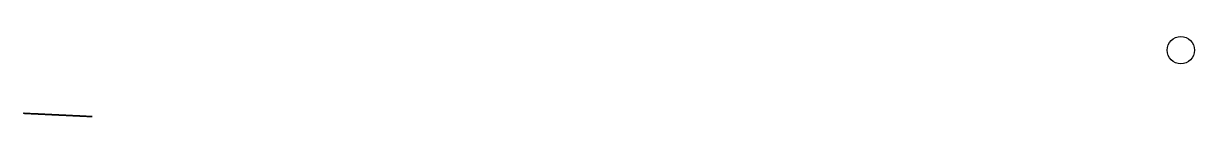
# Model space of a CAD drawing. Extents: x 0.38 to 10.23, y 0.42 to 1.09.
import ezdxf

# ---------------------------------------------------------------- set-up
doc = ezdxf.new("R2010")
doc.units = 0
doc.layers.get('0').update_dxf_attribs({"color": 13, "linetype": 'CONTINUOUS'})

# ---------------------------------------------------------------- blocks, each defined once
blk = doc.blocks.new('CHRIS')
blk.add_line((-0.0211, 0, 0.0974), (-0.0139, 0, 0.0954))
for points in [[(-0.0334, 0, 0.9533), (-0.0388, 0, 0.9591), (-0.0444, 0, 0.9648), (-0.05, 0, 0.9705), (-0.0557, 0, 0.976), (-0.0615, 0, 0.9815), (-0.0674, 0, 0.9868), (-0.0734, 0, 0.992), (-0.0795, 0, 0.9972), (-0.0856, 0, 1.0022), (-0.0919, 0, 1.0071), (-0.0982, 0, 1.012), (-0.1248, 0, 1.0348), (-0.1482, 0, 1.0609), (-0.1679, 0, 1.0899), (-0.1721, 0, 1.0963), (-0.1769, 0, 1.1022), (-0.1823, 0, 1.1077), (-0.1858, 0, 1.1117), (-0.1883, 0, 1.1163), (-0.1898, 0, 1.1213), (-0.1916, 0, 1.1355), (-0.1916, 0, 1.1498), (-0.1898, 0, 1.1641), (-0.1819, 0, 1.2006), (-0.1717, 0, 1.2366), (-0.1595, 0, 1.2719)], [(0.0159, 0, 1.5057), (-0.0165, 0, 1.4869), (-0.0488, 0, 1.4679), (-0.0811, 0, 1.4489), (-0.1059, 0, 1.4181), (-0.1269, 0, 1.3846), (-0.1436, 0, 1.3487), (-0.1559, 0, 1.3111), (-0.1636, 0, 1.2723), (-0.1595, 0, 1.2719)], [(-0.1595, 0, 1.2719), (-0.136, 0, 1.2688), (-0.1129, 0, 1.2633), (-0.0905, 0, 1.2555), (-0.069, 0, 1.2455), (-0.0487, 0, 1.2333)], [(-0.0344, 0, 0.9043), (-0.0499, 0, 0.785), (-0.0571, 0, 0.6649), (-0.0605, 0, 0.5446), (-0.0667, 0, 0.5192), (-0.0854, 0, 0.452), (-0.1004, 0, 0.3838), (-0.1117, 0, 0.3149), (-0.1193, 0, 0.2455), (-0.123, 0, 0.1758), (-0.123, 0, 0.1603), (-0.121, 0, 0.1449), (-0.1169, 0, 0.1299)], [(-0.0009, 0, 0.0158), (-0.0013, 0, 0.0102), (-0.0019, 0, 0.0046), (-0.0194, 0, 0.0017), (-0.037, 0, 0.0002), (-0.0547, 0, 0), (-0.0724, 0, 0.0012), (-0.0899, 0, 0.0038), (-0.106, 0, 0.0111), (-0.1157, 0, 0.0259)], [(-0.0009, 0, 0.0158), (-0.0239, 0, 0.0096), (-0.0476, 0, 0.0075), (-0.0713, 0, 0.0095), (-0.0942, 0, 0.0158), (-0.1157, 0, 0.0259)], [(-0.0211, 0, 0.0974), (-0.0279, 0, 0.099), (-0.0496, 0, 0.1026), (-0.0674, 0, 0.1039), (-0.0853, 0, 0.1038), (-0.1031, 0, 0.1022)], [(-0.0537, 0, 1.2208), (-0.0597, 0, 1.2087), (-0.0668, 0, 1.1971), (-0.0748, 0, 1.1862), (-0.0837, 0, 1.176), (-0.0934, 0, 1.1665), (-0.0991, 0, 1.1587), (-0.101, 0, 1.1491), (-0.0987, 0, 1.1396), (-0.0837, 0, 1.1168), (-0.0693, 0, 1.0937), (-0.0554, 0, 1.0703), (-0.0415, 0, 1.0491), (-0.0254, 0, 1.0296), (-0.0072, 0, 1.0119)], [(-0.0911, 0, 0.1441), (-0.0687, 0, 0.1391), (-0.0478, 0, 0.1296), (-0.0294, 0, 0.1159)], [(-0.0537, 0, 1.2208), (-0.0372, 0, 1.1809), (-0.0242, 0, 1.1398), (-0.0149, 0, 1.0977), (-0.0092, 0, 1.055), (-0.0072, 0, 1.0119)], [(-0.0487, 0, 1.2333), (-0.051, 0, 1.227), (-0.0537, 0, 1.2208)], [(-0.0487, 0, 1.2333), (-0.0364, 0, 1.2545), (-0.0278, 0, 1.2774), (-0.0231, 0, 1.3014)], [(-0.0334, 0, 0.9533), (-0.0331, 0, 0.9454), (-0.0343, 0, 0.9377), (-0.0369, 0, 0.9303), (-0.0369, 0, 0.9065), (-0.0344, 0, 0.9043)], [(-0.0344, 0, 0.9043), (-0.0261, 0, 0.8972), (-0.0073, 0, 0.9139)], [(-0.0073, 0, 0.9139), (-0.0159, 0, 0.924), (-0.0229, 0, 0.9352), (-0.0281, 0, 0.9474), (-0.0334, 0, 0.9533)], [(-0.0211, 0, 0.0974), (-0.0207, 0, 0.0879), (-0.0185, 0, 0.0787), (-0.0147, 0, 0.0701), (-0.0103, 0, 0.0617), (-0.0067, 0, 0.053), (-0.0039, 0, 0.0439), (-0.0021, 0, 0.0347), (-0.0011, 0, 0.0253), (-0.0009, 0, 0.0158)], [(-0.0139, 0, 0.0954), (-0.003, 0, 0.1621), (0.0008, 0, 0.2295), (-0.0023, 0, 0.2971), (0.0058, 0, 0.3292), (0.0112, 0, 0.3619), (0.0137, 0, 0.395)], [(-0.0073, 0, 0.9139), (-0.0041, 0, 0.9109), (-0.0008, 0, 0.908), (0.0027, 0, 0.9053), (0.0191, 0, 0.9052), (0.0354, 0, 0.907), (0.0514, 0, 0.9107), (0.0669, 0, 0.9162), (0.0816, 0, 0.9234)], [(0.0775, 0, 0.9459), (0.0772, 0, 0.9492), (0.0854, 0, 0.9457), (0.094, 0, 0.943), (0.1027, 0, 0.9412), (0.1116, 0, 0.9402), (0.1205, 0, 0.9401), (0.1295, 0, 0.9408), (0.1334, 0, 0.9434), (0.1355, 0, 0.9477), (0.1351, 0, 0.9525), (0.1323, 0, 0.9563), (0.128, 0, 0.9582), (0.1215, 0, 0.9602), (0.1151, 0, 0.9624), (0.1087, 0, 0.9646), (0.1023, 0, 0.9669), (0.096, 0, 0.9693), (0.0896, 0, 0.9718), (0.0872, 0, 0.9728), (0.0834, 0, 0.9744), (0.0772, 0, 0.9771), (0.071, 0, 0.9798), (0.0648, 0, 0.9827), (0.0587, 0, 0.9856), (0.0527, 0, 0.9886), (0.0428, 0, 0.9915), (0.0326, 0, 0.9929), (0.0224, 0, 0.9929), (0.0147, 0, 0.9948), (0.0077, 0, 0.9999), (0.0008, 0, 1.0051), (-0.0058, 0, 1.0107), (-0.0072, 0, 1.0119)], [(-0.0014, 0, 0.3662), (0.0137, 0, 0.395)], [(0.0137, 0, 0.395), (0.0285, 0, 0.4305), (0.0418, 0, 0.4666), (0.0538, 0, 0.5032), (0.072, 0, 0.5524), (0.0889, 0, 0.6021), (0.1043, 0, 0.6522), (0.1131, 0, 0.6844)], [(0.0159, 0, 1.5057), (0.0156, 0, 1.5093), (0.0188, 0, 1.513), (0.0221, 0, 1.5168), (0.0253, 0, 1.5205), (0.0285, 0, 1.5243), (0.0316, 0, 1.5281), (0.0347, 0, 1.532), (0.0379, 0, 1.5358), (0.0409, 0, 1.5397), (0.044, 0, 1.5436), (0.047, 0, 1.5475), (0.05, 0, 1.5515), (0.0529, 0, 1.5554)], [(0.0328, 0, 1.4244), (0.0249, 0, 1.451), (0.0193, 0, 1.4782), (0.0159, 0, 1.5057)], [(0.0315, 0, 1.6613), (0.0291, 0, 1.6608), (0.027, 0, 1.6596), (0.0255, 0, 1.6578), (0.0238, 0, 1.6455), (0.0242, 0, 1.6331), (0.0268, 0, 1.6209), (0.0314, 0, 1.6094), (0.0379, 0, 1.5989), (0.0409, 0, 1.5944), (0.0461, 0, 1.5933), (0.0507, 0, 1.5958)], [(0.0316, 0, 0.0788), (0.0267, 0, 0.0797), (0.0256, 0, 0.0965), (0.0284, 0, 0.1131), (0.0348, 0, 0.1286), (0.0618, 0, 0.2716), (0.0611, 0, 0.3227), (0.0645, 0, 0.3737), (0.0719, 0, 0.4242), (0.0835, 0, 0.474), (0.099, 0, 0.5227), (0.1009, 0, 0.5353), (0.1048, 0, 0.585), (0.1088, 0, 0.6347), (0.1131, 0, 0.6844)], [(0.0313, 0, 0.0606), (0.031, 0, 0.0424), (0.0364, 0, 0.0334), (0.0438, 0, 0.0259), (0.0528, 0, 0.0205), (0.0723, 0, 0.0203), (0.0916, 0, 0.0219), (0.1109, 0, 0.0243), (0.1303, 0, 0.0236), (0.1492, 0, 0.0191), (0.167, 0, 0.0114), (0.1854, 0, 0.0052), (0.2047, 0, 0.0025), (0.2241, 0, 0.0034), (0.2298, 0, 0.0039), (0.2355, 0, 0.0049), (0.2411, 0, 0.0064), (0.2466, 0, 0.0083), (0.2519, 0, 0.0106), (0.257, 0, 0.0133), (0.2619, 0, 0.0164), (0.2665, 0, 0.0199), (0.2709, 0, 0.0237), (0.2749, 0, 0.0279), (0.2785, 0, 0.0324), (0.2768, 0, 0.042)], [(0.0391, 0, 0.0435), (0.0313, 0, 0.0606)], [(0.0316, 0, 0.0788), (0.0313, 0, 0.0606)], [(0.0315, 0, 1.6613), (0.0316, 0, 1.6758), (0.0327, 0, 1.6903), (0.0349, 0, 1.7047), (0.0381, 0, 1.7188), (0.0423, 0, 1.7327), (0.0528, 0, 1.7429), (0.0647, 0, 1.7513), (0.0778, 0, 1.7579), (0.0917, 0, 1.7624), (0.1061, 0, 1.7649), (0.1207, 0, 1.7652), (0.1351, 0, 1.7633), (0.1492, 0, 1.7593), (0.1625, 0, 1.7532)], [(0.1599, 0, 1.7313), (0.1456, 0, 1.7245), (0.1304, 0, 1.7197), (0.1147, 0, 1.7172), (0.0989, 0, 1.717), (0.0831, 0, 1.719), (0.0758, 0, 1.7195), (0.069, 0, 1.7171), (0.0637, 0, 1.7121), (0.0589, 0, 1.7027), (0.0581, 0, 1.6922), (0.0614, 0, 1.6823), (0.0634, 0, 1.678), (0.0639, 0, 1.6733), (0.0629, 0, 1.6686), (0.0593, 0, 1.6542), (0.0579, 0, 1.6394), (0.0589, 0, 1.6246), (0.0517, 0, 1.6262), (0.0507, 0, 1.6299), (0.049, 0, 1.6355), (0.0452, 0, 1.6446), (0.0399, 0, 1.6528), (0.0332, 0, 1.6601), (0.0315, 0, 1.6613)], [(0.1645, 0, 0.0972), (0.1581, 0, 0.0949), (0.1518, 0, 0.0924), (0.1455, 0, 0.0899), (0.1393, 0, 0.0873), (0.133, 0, 0.0845), (0.1269, 0, 0.0817), (0.1207, 0, 0.0788), (0.1146, 0, 0.0759), (0.1086, 0, 0.0728), (0.1026, 0, 0.0696), (0.0966, 0, 0.0664), (0.0316, 0, 0.0788)], [(0.142, 0, 1.4004), (0.1219, 0, 1.4167), (0.1002, 0, 1.4306), (0.077, 0, 1.4419), (0.0612, 0, 1.4389), (0.0463, 0, 1.433), (0.0328, 0, 1.4244)], [(0.0372, 0, 1.6408), (0.0335, 0, 1.6328), (0.0346, 0, 1.6241), (0.0402, 0, 1.6173)], [(0.2768, 0, 0.042), (0.2633, 0, 0.0315), (0.2483, 0, 0.0233), (0.2322, 0, 0.0175), (0.2154, 0, 0.0142), (0.1983, 0, 0.0136), (0.1744, 0, 0.0167), (0.1512, 0, 0.0237), (0.1296, 0, 0.0344), (0.1163, 0, 0.0346), (0.0903, 0, 0.0344), (0.0644, 0, 0.0374), (0.0391, 0, 0.0435)], [(0.0495, 0, 1.6297), (0.0489, 0, 1.6184), (0.0493, 0, 1.607), (0.0507, 0, 1.5958)], [(0.0529, 0, 1.5554), (0.0514, 0, 1.547), (0.0506, 0, 1.5384), (0.0506, 0, 1.5299), (0.0514, 0, 1.5213), (0.0529, 0, 1.5129), (0.0584, 0, 1.4989), (0.0659, 0, 1.4859), (0.0754, 0, 1.4742), (0.1053, 0, 1.4363), (0.12, 0, 1.427), (0.1324, 0, 1.4149), (0.142, 0, 1.4004)], [(0.0529, 0, 1.587), (0.0517, 0, 1.5919), (0.0507, 0, 1.5958)], [(0.0529, 0, 1.5554), (0.0529, 0, 1.587)], [(0.0529, 0, 1.587), (0.0587, 0, 1.5707), (0.0668, 0, 1.5554), (0.0771, 0, 1.5415), (0.0973, 0, 1.518), (0.1072, 0, 1.5144), (0.1477, 0, 1.5144), (0.1564, 0, 1.5202), (0.175, 0, 1.5415), (0.1781, 0, 1.5453)], [(0.072, 0, 0.0893), (0.091, 0, 0.105), (0.1134, 0, 0.115), (0.1378, 0, 0.1186)], [(0.0775, 0, 0.9459), (0.0802, 0, 0.9346), (0.0816, 0, 0.9234)], [(0.0775, 0, 0.9459), (0.1166, 0, 0.9216), (0.1585, 0, 0.903)], [(0.283, 0, 0.9147), (0.27, 0, 0.9065), (0.2561, 0, 0.8998), (0.2415, 0, 0.8949), (0.2264, 0, 0.8918), (0.211, 0, 0.8905), (0.2027, 0, 0.8903), (0.1773, 0, 0.8913), (0.1522, 0, 0.8953), (0.1277, 0, 0.902), (0.104, 0, 0.9114), (0.0816, 0, 0.9234)], [(0.1131, 0, 0.6844), (0.1219, 0, 0.7167), (0.1264, 0, 0.726), (0.1324, 0, 0.7444), (0.1381, 0, 0.7629), (0.1429, 0, 0.771), (0.1473, 0, 0.7793), (0.1513, 0, 0.7878)], [(0.2145, 0, 1.4576), (0.2197, 0, 1.4355), (0.2022, 0, 1.4293), (0.1859, 0, 1.4205), (0.1711, 0, 1.4094), (0.1581, 0, 1.396), (0.1474, 0, 1.3809), (0.1462, 0, 1.3761), (0.1459, 0, 1.3712), (0.1436, 0, 1.3858), (0.143, 0, 1.3907), (0.1424, 0, 1.3955), (0.142, 0, 1.4004)], [(0.142, 0, 1.4004), (0.1569, 0, 1.4178), (0.1705, 0, 1.4364), (0.1826, 0, 1.4559), (0.1849, 0, 1.468), (0.1859, 0, 1.4803), (0.1855, 0, 1.4926), (0.1838, 0, 1.5049), (0.1807, 0, 1.5168), (0.1807, 0, 1.5395)], [(0.1645, 0, 0.0972), (0.1709, 0, 0.0995), (0.1515, 0, 0.1345)], [(0.1515, 0, 0.1345), (0.1778, 0, 0.2529), (0.1981, 0, 0.3725), (0.2125, 0, 0.493)], [(0.1937, 0, 1.6302), (0.1938, 0, 1.6551), (0.1929, 0, 1.6799), (0.191, 0, 1.7046), (0.1796, 0, 1.7123), (0.1692, 0, 1.7212), (0.1599, 0, 1.7313)], [(0.1625, 0, 1.7532), (0.1627, 0, 1.7464), (0.1621, 0, 1.7397), (0.1605, 0, 1.7331)], [(0.2058, 0, 1.6645), (0.2039, 0, 1.6792), (0.2024, 0, 1.6941), (0.2015, 0, 1.7089), (0.1986, 0, 1.7211), (0.1928, 0, 1.7322), (0.1845, 0, 1.7416), (0.1742, 0, 1.7487), (0.1625, 0, 1.7532)], [(0.1645, 0, 0.0972), (0.1767, 0, 0.0901), (0.1888, 0, 0.0827), (0.2008, 0, 0.0751), (0.2077, 0, 0.0723), (0.2229, 0, 0.07), (0.2376, 0, 0.0657), (0.2517, 0, 0.0595), (0.2648, 0, 0.0516), (0.2768, 0, 0.042)], [(0.1759, 0, 0.9118), (0.1861, 0, 0.9166), (0.1967, 0, 0.9203), (0.2075, 0, 0.9232), (0.2241, 0, 0.9372)], [(0.1807, 0, 1.5395), (0.1807, 0, 1.549)], [(0.1807, 0, 1.549), (0.1851, 0, 1.5571), (0.1886, 0, 1.5656), (0.1912, 0, 1.5744), (0.1929, 0, 1.5835), (0.1936, 0, 1.5927)], [(0.1807, 0, 1.5395), (0.1829, 0, 1.536), (0.1852, 0, 1.5325), (0.1877, 0, 1.5291), (0.1902, 0, 1.5259), (0.1929, 0, 1.5227), (0.1957, 0, 1.5196), (0.1986, 0, 1.5165), (0.2016, 0, 1.5136), (0.2047, 0, 1.5108), (0.2078, 0, 1.5082), (0.2111, 0, 1.5056)], [(0.2125, 0, 0.493), (0.2094, 0, 0.4809), (0.2051, 0, 0.4692), (0.1997, 0, 0.458), (0.1931, 0, 0.4474), (0.1855, 0, 0.4375)], [(0.1936, 0, 1.5927), (0.2001, 0, 1.5988), (0.2044, 0, 1.6066), (0.206, 0, 1.6154), (0.2086, 0, 1.6247), (0.2102, 0, 1.6343), (0.2108, 0, 1.6439), (0.2104, 0, 1.6536), (0.209, 0, 1.6631), (0.2073, 0, 1.6643), (0.2058, 0, 1.6645)], [(0.1937, 0, 1.598), (0.1937, 0, 1.6302)], [(0.1937, 0, 1.6302), (0.1963, 0, 1.6302), (0.1989, 0, 1.6367), (0.1989, 0, 1.64), (0.2039, 0, 1.6531), (0.2058, 0, 1.6645)], [(0.203, 0, 1.6398), (0.2039, 0, 1.6332), (0.2029, 0, 1.6266), (0.2, 0, 1.6205)], [(0.2111, 0, 1.5056), (0.2303, 0, 1.4966), (0.2496, 0, 1.4878), (0.269, 0, 1.4793), (0.2884, 0, 1.471), (0.308, 0, 1.4629), (0.313, 0, 1.4601), (0.3172, 0, 1.4561), (0.3204, 0, 1.4513), (0.3359, 0, 1.417), (0.3499, 0, 1.382), (0.3622, 0, 1.3464), (0.373, 0, 1.3102), (0.382, 0, 1.2737), (0.3743, 0, 1.2666), (0.3661, 0, 1.2602)], [(0.2111, 0, 1.5056), (0.2144, 0, 1.5005), (0.2178, 0, 1.4955), (0.2212, 0, 1.4905), (0.2247, 0, 1.4855), (0.2283, 0, 1.4806), (0.2319, 0, 1.4758), (0.2356, 0, 1.471), (0.2394, 0, 1.4662), (0.2432, 0, 1.4615), (0.2471, 0, 1.4569), (0.2511, 0, 1.4523), (0.2551, 0, 1.4478)], [(0.2125, 0, 0.493), (0.2294, 0, 0.5375), (0.2448, 0, 0.5825), (0.2587, 0, 0.628), (0.277, 0, 0.6788), (0.2907, 0, 0.731), (0.2997, 0, 0.7843), (0.304, 0, 0.8381), (0.3035, 0, 0.8921), (0.3111, 0, 0.9081)], [(0.2551, 0, 1.4478), (0.2516, 0, 1.4477), (0.2481, 0, 1.4478), (0.2445, 0, 1.4481), (0.241, 0, 1.4485), (0.2376, 0, 1.4491), (0.2341, 0, 1.4499), (0.2307, 0, 1.4508), (0.2274, 0, 1.4518), (0.224, 0, 1.453), (0.2208, 0, 1.4544), (0.2176, 0, 1.4559), (0.2145, 0, 1.4576)], [(0.2799, 0, 0.9835), (0.2775, 0, 0.9815), (0.2696, 0, 0.975), (0.2618, 0, 0.9686), (0.2541, 0, 0.9621), (0.2463, 0, 0.9557), (0.2385, 0, 0.9492), (0.2307, 0, 0.9427), (0.2241, 0, 0.9372)], [(0.2241, 0, 0.9372), (0.2245, 0, 0.9287), (0.2305, 0, 0.9226), (0.239, 0, 0.9221), (0.2417, 0, 0.923), (0.2444, 0, 0.924), (0.247, 0, 0.9251), (0.2497, 0, 0.9262), (0.2523, 0, 0.9275), (0.2548, 0, 0.9288), (0.2573, 0, 0.9302), (0.2598, 0, 0.9317), (0.2622, 0, 0.9333), (0.2645, 0, 0.9349), (0.2668, 0, 0.9342), (0.2691, 0, 0.9333), (0.2712, 0, 0.9322), (0.2732, 0, 0.9309), (0.2751, 0, 0.9293), (0.2768, 0, 0.9276), (0.2784, 0, 0.9258), (0.2797, 0, 0.9238), (0.2809, 0, 0.9216), (0.2818, 0, 0.9194), (0.2825, 0, 0.9171), (0.283, 0, 0.9147)], [(0.2875, 0, 0.9857), (0.2847, 0, 0.9849), (0.2819, 0, 0.9841), (0.2799, 0, 0.9835)], [(0.283, 0, 0.9147), (0.2919, 0, 0.9109), (0.3014, 0, 0.9087), (0.3111, 0, 0.9081)], [(0.2897, 0, 1.2299), (0.2849, 0, 1.2166), (0.2866, 0, 1.2032), (0.288, 0, 1.1899), (0.289, 0, 1.1764), (0.2898, 0, 1.163), (0.2903, 0, 1.1496), (0.2904, 0, 1.1361), (0.2903, 0, 1.1227), (0.2898, 0, 1.1092), (0.289, 0, 1.0958), (0.288, 0, 1.0824), (0.2866, 0, 1.069), (0.2849, 0, 1.0557), (0.2901, 0, 1.0326), (0.2909, 0, 1.0091), (0.2875, 0, 0.9857)], [(0.3151, 0, 0.9919), (0.3111, 0, 0.9893), (0.3032, 0, 0.9886), (0.2953, 0, 0.9875), (0.2875, 0, 0.9857)], [(0.2897, 0, 1.2299), (0.3168, 0, 1.2355), (0.3425, 0, 1.2457), (0.3661, 0, 1.2602)], [(0.2897, 0, 1.2299), (0.2899, 0, 1.2136), (0.2935, 0, 1.1976), (0.3003, 0, 1.1827), (0.3032, 0, 1.1737), (0.3047, 0, 1.1645), (0.3049, 0, 1.1551), (0.3034, 0, 1.1221), (0.3046, 0, 1.0891), (0.3083, 0, 1.0563), (0.3112, 0, 1.0349), (0.3135, 0, 1.0135), (0.3143, 0, 1.0027)], [(0.2897, 0, 1.2299), (0.298, 0, 1.2553), (0.303, 0, 1.2816), (0.3046, 0, 1.3082)], [(0.3111, 0, 0.9081), (0.3151, 0, 0.9122), (0.319, 0, 0.9163), (0.3228, 0, 0.9204), (0.3266, 0, 0.9246), (0.3304, 0, 0.9288), (0.3341, 0, 0.9331), (0.3378, 0, 0.9375), (0.3414, 0, 0.9418), (0.3449, 0, 0.9462), (0.3484, 0, 0.9507), (0.3518, 0, 0.9552), (0.3552, 0, 0.9597)], [(0.3143, 0, 1.0027), (0.3306, 0, 1.0095), (0.3482, 0, 1.0091), (0.3641, 0, 1.0015)], [(0.3143, 0, 1.0027), (0.3151, 0, 0.9919)], [(0.3546, 0, 0.9807), (0.3521, 0, 0.9823), (0.3414, 0, 0.9905), (0.3284, 0, 0.9939), (0.3151, 0, 0.9919)], [(0.3641, 0, 1.0015), (0.3592, 0, 0.9954), (0.356, 0, 0.9884), (0.3546, 0, 0.9807)], [(0.3552, 0, 0.9597), (0.3559, 0, 0.964), (0.3559, 0, 0.9724), (0.3546, 0, 0.9807)], [(0.3552, 0, 0.9597), (0.3567, 0, 0.9585), (0.3585, 0, 0.9581), (0.3603, 0, 0.9584), (0.3619, 0, 0.9594)], [(0.3696, 0, 1.0006), (0.3657, 0, 0.993), (0.3629, 0, 0.9849), (0.3613, 0, 0.9765), (0.361, 0, 0.968), (0.3619, 0, 0.9594)], [(0.3696, 0, 1.0006), (0.3708, 0, 0.9921), (0.3706, 0, 0.9835), (0.369, 0, 0.975), (0.3661, 0, 0.967), (0.3619, 0, 0.9594)], [(0.3661, 0, 1.2602), (0.3698, 0, 1.2394), (0.3744, 0, 1.2187), (0.38, 0, 1.1983), (0.3855, 0, 1.1652), (0.3876, 0, 1.1317), (0.3861, 0, 1.0982), (0.3811, 0, 1.065), (0.3727, 0, 1.0326), (0.3657, 0, 1.0086), (0.3641, 0, 1.0015)], [(0.3641, 0, 1.0015), (0.366, 0, 1.0019), (0.3679, 0, 1.0017), (0.3696, 0, 1.0006)], [(-0.1169, 0, 0.1299), (-0.1109, 0, 0.1156), (-0.1031, 0, 0.1022)], [(-0.1157, 0, 0.0259), (-0.1165, 0, 0.0296), (-0.1169, 0, 0.0334), (-0.1168, 0, 0.0371), (-0.1113, 0, 0.0586), (-0.1067, 0, 0.0803), (-0.1031, 0, 0.1022)]]:
    blk.add_polyline3d(points)
blk.add_polyline3d([(0.2056, 0, 1.3792), (0.2119, 0, 1.2867), (0.2242, 0, 1.2798), (0.2373, 0, 1.2746), (0.251, 0, 1.2711), (0.265, 0, 1.2696), (0.2791, 0, 1.2699), (0.282, 0, 1.2769), (0.2844, 0, 1.2841), (0.2864, 0, 1.2915), (0.2879, 0, 1.299), (0.2888, 0, 1.3065), (0.2909, 0, 1.3307), (0.292, 0, 1.355), (0.2922, 0, 1.3793), (0.2634, 0, 1.3793), (0.2345, 0, 1.3792), (0.2056, 0, 1.3792)], close=True)
at = {"color": 33}
mesh = blk.add_polyface(dxfattribs=at)
corners = [(0.1295, 0, 0.9408), (0.1116, 0, 0.9402), (0.1205, 0, 0.9401), (0.1027, 0, 0.9412), (0.1334, 0, 0.9434), (0.094, 0, 0.943), (0.0854, 0, 0.9457), (0.1355, 0, 0.9477), (0.0772, 0, 0.9492), (0.1351, 0, 0.9525), (0.0354, 0, 0.907), (0.0027, 0, 0.9053), (0.0191, 0, 0.9052), (-0.0008, 0, 0.908), (0.0514, 0, 0.9107), (-0.0041, 0, 0.9109), (0.0669, 0, 0.9162), (-0.0073, 0, 0.9139), (-0.0159, 0, 0.924), (0.0816, 0, 0.9234), (0.0802, 0, 0.9346), (-0.0229, 0, 0.9352), (0.0775, 0, 0.9459), (-0.0281, 0, 0.9474), (-0.0334, 0, 0.9533), (0.1323, 0, 0.9563), (-0.0388, 0, 0.9591), (0.128, 0, 0.9582), (0.1215, 0, 0.9602), (-0.0444, 0, 0.9648), (0.1151, 0, 0.9624), (0.1087, 0, 0.9646), (0.1023, 0, 0.9669), (-0.05, 0, 0.9705), (0.096, 0, 0.9693), (0.0896, 0, 0.9718), (-0.0557, 0, 0.976), (0.0872, 0, 0.9728), (0.0834, 0, 0.9744), (0.0772, 0, 0.9771), (-0.0615, 0, 0.9815), (0.071, 0, 0.9798), (0.0648, 0, 0.9827), (-0.0674, 0, 0.9868), (0.0587, 0, 0.9856), (0.0527, 0, 0.9886), (-0.0734, 0, 0.992), (0.0428, 0, 0.9915), (0.0326, 0, 0.9929), (0.0224, 0, 0.9929), (-0.0795, 0, 0.9972), (0.0147, 0, 0.9948), (0.0077, 0, 0.9999), (-0.0856, 0, 1.0022), (0.0008, 0, 1.0051), (-0.0919, 0, 1.0071), (-0.0058, 0, 1.0107), (-0.0982, 0, 1.012), (-0.0072, 0, 1.0119), (-0.0254, 0, 1.0296), (-0.1248, 0, 1.0348), (-0.0415, 0, 1.0491), (-0.1482, 0, 1.0609), (-0.0554, 0, 1.0703), (-0.1679, 0, 1.0899), (-0.0693, 0, 1.0937), (-0.1721, 0, 1.0963), (-0.0837, 0, 1.1168), (-0.1769, 0, 1.1022), (-0.1823, 0, 1.1077), (-0.1858, 0, 1.1117), (-0.1883, 0, 1.1163), (-0.1898, 0, 1.1213), (-0.0987, 0, 1.1396), (-0.1916, 0, 1.1355), (-0.1916, 0, 1.1498), (-0.101, 0, 1.1491), (-0.0991, 0, 1.1587), (-0.1898, 0, 1.1641), (-0.0934, 0, 1.1665), (-0.1819, 0, 1.2006), (-0.0837, 0, 1.176), (-0.0748, 0, 1.1862), (-0.0668, 0, 1.1971), (-0.0597, 0, 1.2087), (-0.1717, 0, 1.2366), (-0.0537, 0, 1.2208), (-0.051, 0, 1.227), (-0.0487, 0, 1.2333), (-0.069, 0, 1.2455), (-0.1595, 0, 1.2719), (-0.0905, 0, 1.2555), (-0.1129, 0, 1.2633), (-0.136, 0, 1.2688)]
mesh.append_faces([[corners[k] for k in face] for face in [(0, 1, 2), (10, 11, 12), (90, 92, 93)]], dxfattribs={"vtx0": -1, "color": 33})
mesh.append_faces([[corners[k] for k in face] for face in [(1, 0, 3), (3, 4, 5), (5, 4, 6), (6, 7, 8), (11, 10, 13), (13, 14, 15), (15, 16, 17), (17, 16, 18), (18, 20, 21), (21, 22, 23), (23, 8, 24), (24, 25, 26), (26, 28, 29), (29, 32, 33), (33, 35, 36), (36, 39, 40), (40, 42, 43), (43, 45, 46), (50, 52, 53), (53, 54, 55), (55, 56, 57), (57, 59, 60), (60, 61, 62), (62, 63, 64), (64, 65, 66), (66, 67, 68), (68, 67, 69), (69, 67, 70), (70, 67, 71), (71, 67, 72), (72, 73, 74), (74, 73, 75), (75, 77, 78), (78, 79, 80), (80, 84, 85), (85, 89, 90)]], dxfattribs={"vtx0": -1, "vtx1": -1, "color": 33})
mesh.append_faces([[corners[k] for k in face] for face in [(24, 8, 9)]], dxfattribs={"vtx0": -1, "vtx1": -1, "vtx2": -1, "color": 33})
mesh.append_faces([[corners[k] for k in face] for face in [(3, 0, 4), (6, 4, 7), (8, 7, 9), (13, 10, 14), (15, 14, 16), (18, 16, 19), (18, 19, 20), (21, 20, 22), (23, 22, 8), (24, 9, 25), (26, 25, 27), (26, 27, 28), (29, 28, 30), (29, 30, 31), (29, 31, 32), (33, 32, 34), (33, 34, 35), (36, 35, 37), (36, 37, 38), (36, 38, 39), (40, 39, 41), (40, 41, 42), (43, 42, 44), (43, 44, 45), (46, 45, 47), (46, 47, 48), (46, 48, 49), (49, 50, 46), (50, 49, 51), (50, 51, 52), (53, 52, 54), (55, 54, 56), (57, 56, 58), (57, 58, 59), (60, 59, 61), (62, 61, 63), (64, 63, 65), (66, 65, 67), (72, 67, 73), (75, 73, 76), (75, 76, 77), (78, 77, 79), (80, 79, 81), (80, 81, 82), (80, 82, 83), (80, 83, 84), (85, 84, 86), (85, 86, 87), (85, 87, 88), (85, 88, 89), (90, 89, 91), (90, 91, 92)]], dxfattribs={"vtx0": -1, "vtx2": -1, "color": 33})
at = {"color": 179}
mesh = blk.add_polyface(dxfattribs=at)
corners = [(-0.0364, 0, 1.2545), (-0.069, 0, 1.2455), (-0.0487, 0, 1.2333), (-0.0905, 0, 1.2555), (-0.0278, 0, 1.2774), (-0.1129, 0, 1.2633), (-0.136, 0, 1.2688), (-0.1595, 0, 1.2719), (-0.1636, 0, 1.2723), (-0.1559, 0, 1.3111), (-0.0231, 0, 1.3014), (0.0328, 0, 1.4244), (-0.1436, 0, 1.3487), (-0.1269, 0, 1.3846), (-0.1059, 0, 1.4181), (-0.0811, 0, 1.4489), (0.0249, 0, 1.451), (-0.0488, 0, 1.4679), (0.0193, 0, 1.4782), (-0.0165, 0, 1.4869), (0.0159, 0, 1.5057)]
mesh.append_faces([[corners[k] for k in face] for face in [(0, 1, 2), (19, 18, 20)]], dxfattribs={"vtx0": -1, "color": 179})
mesh.append_faces([[corners[k] for k in face] for face in [(1, 0, 3), (3, 4, 5), (5, 4, 6), (6, 4, 7), (7, 4, 8), (8, 4, 9), (9, 11, 12), (12, 11, 13), (13, 11, 14), (14, 11, 15), (15, 16, 17), (17, 18, 19)]], dxfattribs={"vtx0": -1, "vtx1": -1, "color": 179})
mesh.append_faces([[corners[k] for k in face] for face in [(3, 0, 4), (9, 4, 10), (9, 10, 11), (15, 11, 16), (17, 16, 18)]], dxfattribs={"vtx0": -1, "vtx2": -1, "color": 179})
at = {"color": 37}
mesh = blk.add_polyface(dxfattribs=at)
corners = [(-0.0911, 0, 0.1441), (-0.1109, 0, 0.1156), (-0.1031, 0, 0.1022), (-0.1169, 0, 0.1299), (-0.121, 0, 0.1449), (-0.0014, 0, 0.3662), (-0.123, 0, 0.1603), (-0.123, 0, 0.1758), (-0.1193, 0, 0.2455), (-0.1117, 0, 0.3149), (-0.1004, 0, 0.3838), (0.0137, 0, 0.395), (-0.0854, 0, 0.452), (0.0285, 0, 0.4305), (0.0418, 0, 0.4666), (-0.0667, 0, 0.5192), (0.0538, 0, 0.5032), (0.072, 0, 0.5524), (-0.0605, 0, 0.5446), (-0.0571, 0, 0.6649), (0.0889, 0, 0.6021), (0.1043, 0, 0.6522), (0.1131, 0, 0.6844), (-0.0499, 0, 0.785), (0.1219, 0, 0.7167), (0.1264, 0, 0.726), (0.1324, 0, 0.7444), (0.1381, 0, 0.7629), (0.1429, 0, 0.771), (0.1473, 0, 0.7793), (0.1513, 0, 0.7878), (-0.0261, 0, 0.8972), (-0.0344, 0, 0.9043), (0.0354, 0, 0.907), (0.0514, 0, 0.9107), (0.0669, 0, 0.9162), (0.0816, 0, 0.9234), (0.0191, 0, 0.9052), (-0.0041, 0, 0.9109), (-0.0073, 0, 0.9139), (-0.0008, 0, 0.908), (0.0027, 0, 0.9053)]
mesh.append_faces([[corners[k] for k in face] for face in [(0, 1, 2), (23, 31, 32), (35, 30, 36), (31, 38, 39)]], dxfattribs={"vtx0": -1, "color": 37})
mesh.append_faces([[corners[k] for k in face] for face in [(1, 0, 3), (3, 0, 4), (4, 5, 6), (6, 5, 7), (7, 5, 8), (8, 5, 9), (9, 5, 10), (10, 11, 12), (12, 14, 15), (15, 17, 18), (18, 17, 19), (19, 22, 23), (33, 30, 34), (34, 30, 35), (38, 31, 40), (40, 31, 41), (41, 31, 37)]], dxfattribs={"vtx0": -1, "vtx1": -1, "color": 37})
mesh.append_faces([[corners[k] for k in face] for face in [(23, 30, 31), (30, 33, 31)]], dxfattribs={"vtx0": -1, "vtx1": -1, "vtx2": -1, "color": 37})
mesh.append_faces([[corners[k] for k in face] for face in [(4, 0, 5), (10, 5, 11), (12, 11, 13), (12, 13, 14), (15, 14, 16), (15, 16, 17), (19, 17, 20), (19, 20, 21), (19, 21, 22), (23, 22, 24), (23, 24, 25), (23, 25, 26), (23, 26, 27), (23, 27, 28), (23, 28, 29), (23, 29, 30), (31, 33, 37)]], dxfattribs={"vtx0": -1, "vtx2": -1, "color": 37})
at = {"color": 168}
mesh = blk.add_polyface(dxfattribs=at)
corners = [(-0.0239, 0, 0.0096), (-0.0713, 0, 0.0095), (-0.0476, 0, 0.0075), (-0.0942, 0, 0.0158), (-0.0009, 0, 0.0158), (-0.1157, 0, 0.0259), (-0.0011, 0, 0.0253), (-0.0021, 0, 0.0347), (-0.1165, 0, 0.0296), (-0.1169, 0, 0.0334), (-0.1168, 0, 0.0371), (-0.0039, 0, 0.0439), (-0.1113, 0, 0.0586), (-0.0067, 0, 0.053), (-0.0103, 0, 0.0617), (-0.1067, 0, 0.0803), (-0.0147, 0, 0.0701), (-0.0185, 0, 0.0787), (-0.0207, 0, 0.0879), (-0.1031, 0, 0.1022), (-0.0211, 0, 0.0974), (-0.0279, 0, 0.099), (-0.0496, 0, 0.1026), (-0.0853, 0, 0.1038), (-0.0674, 0, 0.1039)]
mesh.append_faces([[corners[k] for k in face] for face in [(0, 1, 2), (23, 22, 24)]], dxfattribs={"vtx0": -1, "color": 168})
mesh.append_faces([[corners[k] for k in face] for face in [(1, 0, 3), (3, 4, 5), (5, 7, 8), (8, 7, 9), (9, 7, 10), (10, 11, 12), (12, 14, 15), (15, 18, 19), (19, 22, 23)]], dxfattribs={"vtx0": -1, "vtx1": -1, "color": 168})
mesh.append_faces([[corners[k] for k in face] for face in [(3, 0, 4), (5, 4, 6), (5, 6, 7), (10, 7, 11), (12, 11, 13), (12, 13, 14), (15, 14, 16), (15, 16, 17), (15, 17, 18), (19, 18, 20), (19, 20, 21), (19, 21, 22)]], dxfattribs={"vtx0": -1, "vtx2": -1, "color": 168})
at = {"color": 8}
mesh = blk.add_polyface(dxfattribs=at)
corners = [(-0.0013, 0, 0.0102), (-0.0476, 0, 0.0075), (-0.0019, 0, 0.0046), (-0.0239, 0, 0.0096), (-0.0009, 0, 0.0158), (-0.037, 0, 0.0002), (-0.0724, 0, 0.0012), (-0.0547, 0, 0), (-0.0194, 0, 0.0017), (-0.0899, 0, 0.0038), (-0.106, 0, 0.0111), (-0.0713, 0, 0.0095), (-0.0942, 0, 0.0158), (-0.1157, 0, 0.0259)]
mesh.append_faces([[corners[k] for k in face] for face in [(3, 0, 4), (5, 6, 7), (10, 12, 13)]], dxfattribs={"vtx0": -1, "color": 8})
mesh.append_faces([[corners[k] for k in face] for face in [(0, 1, 2), (1, 0, 3), (6, 8, 9), (9, 1, 10)]], dxfattribs={"vtx0": -1, "vtx1": -1, "color": 8})
mesh.append_faces([[corners[k] for k in face] for face in [(9, 2, 1)]], dxfattribs={"vtx0": -1, "vtx1": -1, "vtx2": -1, "color": 8})
mesh.append_faces([[corners[k] for k in face] for face in [(6, 5, 8), (9, 8, 2), (10, 1, 11), (10, 11, 12)]], dxfattribs={"vtx0": -1, "vtx2": -1, "color": 8})
at = {"color": 37}
mesh = blk.add_polyface(dxfattribs=at)
corners = [(-0.0294, 0, 0.1159), (-0.0211, 0, 0.0974), (-0.0139, 0, 0.0954), (-0.0279, 0, 0.099), (-0.0496, 0, 0.1026), (-0.0674, 0, 0.1039), (-0.0853, 0, 0.1038), (-0.0911, 0, 0.1441), (-0.1031, 0, 0.1022), (-0.0478, 0, 0.1296), (-0.0687, 0, 0.1391)]
mesh.append_faces([[corners[k] for k in face] for face in [(0, 1, 2), (6, 7, 8), (7, 9, 10)]], dxfattribs={"vtx0": -1, "color": 37})
mesh.append_faces([[corners[k] for k in face] for face in [(1, 0, 3), (3, 0, 4), (4, 0, 5)]], dxfattribs={"vtx0": -1, "vtx1": -1, "color": 37})
mesh.append_faces([[corners[k] for k in face] for face in [(7, 5, 0)]], dxfattribs={"vtx0": -1, "vtx1": -1, "vtx2": -1, "color": 37})
mesh.append_faces([[corners[k] for k in face] for face in [(7, 6, 5), (7, 0, 9)]], dxfattribs={"vtx0": -1, "vtx2": -1, "color": 37})
mesh = blk.add_polyface(dxfattribs=at)
corners = [(-0.003, 0, 0.1621), (-0.0294, 0, 0.1159), (-0.0139, 0, 0.0954), (-0.0478, 0, 0.1296), (-0.0687, 0, 0.1391), (-0.0911, 0, 0.1441), (-0.0023, 0, 0.2971), (-0.0014, 0, 0.3662), (0.0008, 0, 0.2295), (0.0058, 0, 0.3292), (0.0112, 0, 0.3619), (0.0137, 0, 0.395)]
mesh.append_faces([[corners[k] for k in face] for face in [(0, 1, 2), (6, 0, 8), (7, 10, 11)]], dxfattribs={"vtx0": -1, "color": 37})
mesh.append_faces([[corners[k] for k in face] for face in [(1, 0, 3), (3, 0, 4), (4, 0, 5), (5, 6, 7)]], dxfattribs={"vtx0": -1, "vtx1": -1, "color": 37})
mesh.append_faces([[corners[k] for k in face] for face in [(5, 0, 6)]], dxfattribs={"vtx0": -1, "vtx1": -1, "vtx2": -1, "color": 37})
mesh.append_faces([[corners[k] for k in face] for face in [(7, 6, 9), (7, 9, 10)]], dxfattribs={"vtx0": -1, "vtx2": -1, "color": 37})
at = {"color": 179}
mesh = blk.add_polyface(dxfattribs=at)
corners = [(0.0147, 0, 0.9948), (0.0224, 0, 0.9929), (0.0326, 0, 0.9929), (0.1759, 0, 0.9118), (0.1166, 0, 0.9216), (0.1585, 0, 0.903), (0.1861, 0, 0.9166), (0.1967, 0, 0.9203), (0.2075, 0, 0.9232), (0.1027, 0, 0.9412), (0.0775, 0, 0.9459), (0.1116, 0, 0.9402), (0.2241, 0, 0.9372), (0.1205, 0, 0.9401), (0.094, 0, 0.943), (0.0854, 0, 0.9457), (0.0772, 0, 0.9492), (0.2634, 0, 1.3793), (0.2056, 0, 1.3792), (0.2345, 0, 1.3792), (0.2307, 0, 0.9427), (0.1295, 0, 0.9408), (0.1334, 0, 0.9434), (0.2385, 0, 0.9492), (0.1355, 0, 0.9477), (0.1351, 0, 0.9525), (0.2463, 0, 0.9557), (0.1323, 0, 0.9563), (0.2541, 0, 0.9621), (0.128, 0, 0.9582), (0.1215, 0, 0.9602), (0.1151, 0, 0.9624), (0.2618, 0, 0.9686), (0.1087, 0, 0.9646), (0.1023, 0, 0.9669), (0.096, 0, 0.9693), (0.2696, 0, 0.975), (0.0896, 0, 0.9718), (0.0872, 0, 0.9728), (0.0834, 0, 0.9744), (0.0772, 0, 0.9771), (0.2775, 0, 0.9815), (0.071, 0, 0.9798), (0.0648, 0, 0.9827), (0.2799, 0, 0.9835), (0.0587, 0, 0.9856), (0.2819, 0, 0.9841), (0.2847, 0, 0.9849), (0.2875, 0, 0.9857), (0.0527, 0, 0.9886), (0.2909, 0, 1.0091), (0.0428, 0, 0.9915), (0.0077, 0, 0.9999), (0.0008, 0, 1.0051), (-0.0058, 0, 1.0107), (0.2901, 0, 1.0326), (-0.0072, 0, 1.0119), (-0.0092, 0, 1.055), (0.2849, 0, 1.0557), (-0.0149, 0, 1.0977), (0.2866, 0, 1.069), (0.288, 0, 1.0824), (0.289, 0, 1.0958), (0.2898, 0, 1.1092), (-0.0242, 0, 1.1398), (0.2903, 0, 1.1227), (0.2904, 0, 1.1361), (0.2903, 0, 1.1496), (-0.0372, 0, 1.1809), (0.2898, 0, 1.163), (0.289, 0, 1.1764), (0.288, 0, 1.1899), (-0.0537, 0, 1.2208), (0.2866, 0, 1.2032), (0.2849, 0, 1.2166), (0.2897, 0, 1.2299), (-0.051, 0, 1.227), (-0.0487, 0, 1.2333), (0.298, 0, 1.2553), (-0.0364, 0, 1.2545), (-0.0278, 0, 1.2774), (0.265, 0, 1.2696), (0.251, 0, 1.2711), (0.2373, 0, 1.2746), (0.2242, 0, 1.2798), (-0.0231, 0, 1.3014), (0.2119, 0, 1.2867), (0.1459, 0, 1.3712), (0.1462, 0, 1.3761), (0.1474, 0, 1.3809), (0.2922, 0, 1.3793), (0.2791, 0, 1.2699), (0.303, 0, 1.2816), (0.282, 0, 1.2769), (0.2844, 0, 1.2841), (0.3046, 0, 1.3082), (0.2864, 0, 1.2915), (0.2879, 0, 1.299), (0.2888, 0, 1.3065), (0.2909, 0, 1.3307), (0.3046, 0, 1.3793), (0.292, 0, 1.355), (0.2551, 0, 1.4478), (0.1581, 0, 1.396), (0.1711, 0, 1.4094), (0.1859, 0, 1.4205), (0.2022, 0, 1.4293), (0.2197, 0, 1.4355), (0.2516, 0, 1.4477), (0.2176, 0, 1.4559), (0.2145, 0, 1.4576), (0.2208, 0, 1.4544), (0.224, 0, 1.453), (0.2274, 0, 1.4518), (0.2307, 0, 1.4508), (0.2341, 0, 1.4499), (0.2376, 0, 1.4491), (0.241, 0, 1.4485), (0.2445, 0, 1.4481), (0.2481, 0, 1.4478), (0.0328, 0, 1.4244), (0.1436, 0, 1.3858), (0.143, 0, 1.3907), (0.1424, 0, 1.3955), (0.142, 0, 1.4004), (0.1219, 0, 1.4167), (0.1002, 0, 1.4306), (0.0463, 0, 1.433), (0.077, 0, 1.4419), (0.0612, 0, 1.4389)]
mesh.append_faces([[corners[k] for k in face] for face in [(3, 4, 5), (10, 15, 16), (17, 18, 19), (107, 109, 110), (127, 128, 129)]], dxfattribs={"vtx0": -1, "color": 179})
mesh.append_faces([[corners[k] for k in face] for face in [(4, 9, 10), (9, 8, 11), (11, 12, 13), (20, 13, 12), (13, 20, 21), (21, 20, 22), (22, 23, 24), (24, 23, 25), (25, 26, 27), (27, 28, 29), (29, 28, 30), (30, 28, 31), (31, 32, 33), (33, 32, 34), (34, 32, 35), (35, 36, 37), (37, 36, 38), (38, 36, 39), (39, 36, 40), (40, 41, 42), (42, 41, 43), (43, 44, 45), (45, 48, 49), (49, 50, 51), (51, 50, 2), (0, 50, 52), (52, 50, 53), (53, 50, 54), (54, 55, 56), (56, 55, 57), (57, 58, 59), (59, 63, 64), (64, 67, 68), (68, 71, 72), (72, 75, 76), (76, 75, 77), (77, 78, 79), (79, 78, 80), (80, 84, 85), (87, 18, 88), (88, 18, 89), (91, 92, 93), (93, 92, 94), (94, 95, 96), (96, 95, 97), (97, 95, 98), (98, 95, 99), (99, 100, 101), (101, 100, 90), (89, 102, 103), (103, 102, 104), (104, 102, 105), (105, 102, 106), (106, 102, 107), (109, 107, 111), (111, 107, 112), (112, 107, 113), (113, 107, 114), (114, 107, 115), (115, 107, 116), (116, 107, 117), (117, 107, 118), (118, 107, 119), (119, 107, 108), (120, 126, 127)]], dxfattribs={"vtx0": -1, "vtx1": -1, "color": 179})
mesh.append_faces([[corners[k] for k in face] for face in [(4, 8, 9), (2, 50, 0), (80, 78, 81), (85, 18, 87), (89, 18, 17), (90, 102, 89)]], dxfattribs={"vtx0": -1, "vtx1": -1, "vtx2": -1, "color": 179})
mesh.append_faces([[corners[k] for k in face] for face in [(4, 3, 6), (4, 6, 7), (4, 7, 8), (11, 8, 12), (10, 9, 14), (10, 14, 15), (22, 20, 23), (25, 23, 26), (27, 26, 28), (31, 28, 32), (35, 32, 36), (40, 36, 41), (43, 41, 44), (45, 44, 46), (45, 46, 47), (45, 47, 48), (49, 48, 50), (54, 50, 55), (57, 55, 58), (59, 58, 60), (59, 60, 61), (59, 61, 62), (59, 62, 63), (64, 63, 65), (64, 65, 66), (64, 66, 67), (68, 67, 69), (68, 69, 70), (68, 70, 71), (72, 71, 73), (72, 73, 74), (72, 74, 75), (77, 75, 78), (80, 81, 82), (80, 82, 83), (80, 83, 84), (85, 84, 86), (85, 86, 18), (89, 17, 90), (78, 91, 81), (91, 78, 92), (94, 92, 95), (99, 95, 100), (90, 100, 102), (107, 102, 108), (87, 120, 85), (120, 87, 121), (120, 121, 122), (120, 122, 123), (120, 123, 124), (120, 124, 125), (120, 125, 126), (127, 126, 128)]], dxfattribs={"vtx0": -1, "vtx2": -1, "color": 179})
mesh.append_faces([[corners[k] for k in face] for face in [(0, 1, 2)]], dxfattribs={"vtx2": -1, "color": 179})
mesh = blk.add_polyface(dxfattribs=at)
corners = [(-0.0073, 0, 0.9139), (-0.0344, 0, 0.9043), (-0.0261, 0, 0.8972), (-0.0369, 0, 0.9065), (-0.0369, 0, 0.9303), (-0.0159, 0, 0.924), (-0.0229, 0, 0.9352), (-0.0343, 0, 0.9377), (-0.0281, 0, 0.9474), (-0.0331, 0, 0.9454), (-0.0334, 0, 0.9533)]
mesh.append_faces([[corners[k] for k in face] for face in [(0, 1, 2), (9, 8, 10)]], dxfattribs={"vtx0": -1, "color": 179})
mesh.append_faces([[corners[k] for k in face] for face in [(1, 0, 3), (3, 0, 4), (4, 6, 7), (7, 8, 9)]], dxfattribs={"vtx0": -1, "vtx1": -1, "color": 179})
mesh.append_faces([[corners[k] for k in face] for face in [(4, 0, 5), (4, 5, 6), (7, 6, 8)]], dxfattribs={"vtx0": -1, "vtx2": -1, "color": 179})
mesh = blk.add_polyface(dxfattribs=at)
corners = [(0.1324, 0, 1.4149), (0.1219, 0, 1.4167), (0.142, 0, 1.4004), (0.12, 0, 1.427), (0.1002, 0, 1.4306), (0.1053, 0, 1.4363), (0.077, 0, 1.4419), (0.0754, 0, 1.4742), (0.0249, 0, 1.451), (0.0193, 0, 1.4782), (0.0659, 0, 1.4859), (0.0159, 0, 1.5057), (0.0584, 0, 1.4989), (0.0529, 0, 1.5129), (0.0156, 0, 1.5093), (0.0188, 0, 1.513), (0.0514, 0, 1.5213), (0.0221, 0, 1.5168), (0.0253, 0, 1.5205), (0.0285, 0, 1.5243), (0.0506, 0, 1.5299), (0.0316, 0, 1.5281), (0.0347, 0, 1.532), (0.0506, 0, 1.5384), (0.0379, 0, 1.5358), (0.0409, 0, 1.5397), (0.0514, 0, 1.547), (0.044, 0, 1.5436), (0.047, 0, 1.5475), (0.05, 0, 1.5515), (0.0529, 0, 1.5554), (0.0463, 0, 1.433), (0.0328, 0, 1.4244), (0.0612, 0, 1.4389)]
mesh.append_faces([[corners[k] for k in face] for face in [(0, 1, 2), (29, 26, 30), (31, 8, 32)]], dxfattribs={"vtx0": -1, "color": 179})
mesh.append_faces([[corners[k] for k in face] for face in [(1, 3, 4), (4, 5, 6), (8, 7, 9), (9, 10, 11), (11, 13, 14), (14, 13, 15), (15, 16, 17), (17, 16, 18), (18, 16, 19), (19, 20, 21), (21, 20, 22), (22, 23, 24), (24, 23, 25), (25, 26, 27), (27, 26, 28), (28, 26, 29)]], dxfattribs={"vtx0": -1, "vtx1": -1, "color": 179})
mesh.append_faces([[corners[k] for k in face] for face in [(6, 7, 8)]], dxfattribs={"vtx0": -1, "vtx1": -1, "vtx2": -1, "color": 179})
mesh.append_faces([[corners[k] for k in face] for face in [(1, 0, 3), (4, 3, 5), (6, 5, 7), (9, 7, 10), (11, 10, 12), (11, 12, 13), (15, 13, 16), (19, 16, 20), (22, 20, 23), (25, 23, 26), (8, 31, 33), (8, 33, 6)]], dxfattribs={"vtx0": -1, "vtx2": -1, "color": 179})
at = {"color": 33}
mesh = blk.add_polyface(dxfattribs=at)
corners = [(0.0507, 0, 1.5958), (0.0409, 0, 1.5944), (0.0461, 0, 1.5933), (0.0379, 0, 1.5989), (0.0402, 0, 1.6173), (0.0314, 0, 1.6094), (0.0268, 0, 1.6209), (0.0346, 0, 1.6241), (0.0242, 0, 1.6331), (0.0335, 0, 1.6328), (0.0372, 0, 1.6408), (0.0238, 0, 1.6455), (0.0315, 0, 1.6613), (0.0255, 0, 1.6578), (0.027, 0, 1.6596), (0.0291, 0, 1.6608)]
mesh.append_faces([[corners[k] for k in face] for face in [(0, 1, 2), (14, 12, 15)]], dxfattribs={"vtx0": -1, "color": 33})
mesh.append_faces([[corners[k] for k in face] for face in [(1, 0, 3), (3, 4, 5), (5, 4, 6), (6, 7, 8), (8, 10, 11), (11, 12, 13), (13, 12, 14)]], dxfattribs={"vtx0": -1, "vtx1": -1, "color": 33})
mesh.append_faces([[corners[k] for k in face] for face in [(3, 0, 4), (6, 4, 7), (8, 7, 9), (8, 9, 10), (11, 10, 12)]], dxfattribs={"vtx0": -1, "vtx2": -1, "color": 33})
at = {"color": 37}
mesh = blk.add_polyface(dxfattribs=at)
corners = [(0.072, 0, 0.0893), (0.0267, 0, 0.0797), (0.0316, 0, 0.0788), (0.0256, 0, 0.0965), (0.091, 0, 0.105), (0.0284, 0, 0.1131), (0.1134, 0, 0.115), (0.0348, 0, 0.1286), (0.1378, 0, 0.1186), (0.1709, 0, 0.0995), (0.1645, 0, 0.0972), (0.1515, 0, 0.1345), (0.0618, 0, 0.2716), (0.1778, 0, 0.2529), (0.1981, 0, 0.3725), (0.0611, 0, 0.3227), (0.0645, 0, 0.3737), (0.1855, 0, 0.4375), (0.1931, 0, 0.4474), (0.1997, 0, 0.458), (0.2051, 0, 0.4692), (0.2094, 0, 0.4809), (0.2125, 0, 0.493), (0.0719, 0, 0.4242), (0.0835, 0, 0.474), (0.099, 0, 0.5227), (0.1009, 0, 0.5353), (0.1131, 0, 0.6844), (0.1048, 0, 0.585), (0.1088, 0, 0.6347)]
mesh.append_faces([[corners[k] for k in face] for face in [(0, 1, 2), (9, 8, 10), (21, 14, 22), (28, 27, 29)]], dxfattribs={"vtx0": -1, "color": 37})
mesh.append_faces([[corners[k] for k in face] for face in [(1, 0, 3), (3, 4, 5), (5, 6, 7), (7, 11, 12), (12, 14, 15), (15, 14, 16), (17, 14, 18), (18, 14, 19), (19, 14, 20), (20, 14, 21), (16, 17, 23), (24, 17, 25), (25, 17, 26), (26, 27, 28)]], dxfattribs={"vtx0": -1, "vtx1": -1, "color": 37})
mesh.append_faces([[corners[k] for k in face] for face in [(8, 11, 7), (16, 14, 17)]], dxfattribs={"vtx0": -1, "vtx1": -1, "vtx2": -1, "color": 37})
mesh.append_faces([[corners[k] for k in face] for face in [(3, 0, 4), (5, 4, 6), (7, 6, 8), (8, 9, 11), (12, 11, 13), (12, 13, 14), (17, 24, 23), (26, 17, 27)]], dxfattribs={"vtx0": -1, "vtx2": -1, "color": 37})
at = {"color": 8}
mesh = blk.add_polyface(dxfattribs=at)
corners = [(0.257, 0, 0.0133), (0.2154, 0, 0.0142), (0.1983, 0, 0.0136), (0.2619, 0, 0.0164), (0.2322, 0, 0.0175), (0.2665, 0, 0.0199), (0.2483, 0, 0.0233), (0.2709, 0, 0.0237), (0.2633, 0, 0.0315), (0.2749, 0, 0.0279), (0.2785, 0, 0.0324), (0.2768, 0, 0.042), (0.1163, 0, 0.0346), (0.0903, 0, 0.0344), (0.1296, 0, 0.0344), (0.2241, 0, 0.0034), (0.1854, 0, 0.0052), (0.2047, 0, 0.0025), (0.2298, 0, 0.0039), (0.2355, 0, 0.0049), (0.2411, 0, 0.0064), (0.167, 0, 0.0114), (0.2466, 0, 0.0083), (0.2519, 0, 0.0106), (0.1492, 0, 0.0191), (0.1744, 0, 0.0167), (0.1512, 0, 0.0237), (0.1303, 0, 0.0236), (0.1109, 0, 0.0243), (0.0438, 0, 0.0259), (0.0364, 0, 0.0334), (0.0644, 0, 0.0374), (0.031, 0, 0.0424), (0.0391, 0, 0.0435), (0.0313, 0, 0.0606), (0.0916, 0, 0.0219), (0.0528, 0, 0.0205), (0.0723, 0, 0.0203)]
mesh.append_faces([[corners[k] for k in face] for face in [(8, 10, 11), (15, 16, 17), (32, 33, 34), (35, 36, 37)]], dxfattribs={"vtx0": -1, "color": 8})
mesh.append_faces([[corners[k] for k in face] for face in [(1, 3, 4), (4, 5, 6), (6, 7, 8), (16, 20, 21), (21, 2, 24), (24, 26, 27), (27, 26, 28), (29, 14, 30), (30, 31, 32), (36, 35, 29)]], dxfattribs={"vtx0": -1, "vtx1": -1, "color": 8})
mesh.append_faces([[corners[k] for k in face] for face in [(21, 0, 2), (28, 14, 29), (30, 14, 13)]], dxfattribs={"vtx0": -1, "vtx1": -1, "vtx2": -1, "color": 8})
mesh.append_faces([[corners[k] for k in face] for face in [(0, 1, 2), (1, 0, 3), (4, 3, 5), (6, 5, 7), (8, 7, 9), (8, 9, 10), (16, 15, 18), (16, 18, 19), (16, 19, 20), (21, 20, 22), (21, 22, 23), (21, 23, 0), (24, 2, 25), (24, 25, 26), (28, 26, 14), (30, 13, 31), (32, 31, 33), (29, 35, 28)]], dxfattribs={"vtx0": -1, "vtx2": -1, "color": 8})
mesh.append_faces([[corners[k] for k in face] for face in [(12, 13, 14)]], dxfattribs={"vtx1": -1, "color": 8})
at = {"color": 168}
mesh = blk.add_polyface(dxfattribs=at)
corners = [(0.2229, 0, 0.07), (0.0966, 0, 0.0664), (0.2376, 0, 0.0657), (0.1026, 0, 0.0696), (0.1086, 0, 0.0728), (0.2077, 0, 0.0723), (0.2008, 0, 0.0751), (0.1146, 0, 0.0759), (0.1888, 0, 0.0827), (0.1207, 0, 0.0788), (0.1269, 0, 0.0817), (0.133, 0, 0.0845), (0.1767, 0, 0.0901), (0.1393, 0, 0.0873), (0.1455, 0, 0.0899), (0.1518, 0, 0.0924), (0.1645, 0, 0.0972), (0.1581, 0, 0.0949), (0.2154, 0, 0.0142), (0.1744, 0, 0.0167), (0.1983, 0, 0.0136), (0.2322, 0, 0.0175), (0.1512, 0, 0.0237), (0.2483, 0, 0.0233), (0.2633, 0, 0.0315), (0.1296, 0, 0.0344), (0.2768, 0, 0.042), (0.1163, 0, 0.0346), (0.0644, 0, 0.0374), (0.0391, 0, 0.0435), (0.2648, 0, 0.0516), (0.0313, 0, 0.0606), (0.2517, 0, 0.0595), (0.0316, 0, 0.0788), (0.0903, 0, 0.0344)]
mesh.append_faces([[corners[k] for k in face] for face in [(15, 16, 17), (18, 19, 20), (31, 1, 33)]], dxfattribs={"vtx0": -1, "color": 168})
mesh.append_faces([[corners[k] for k in face] for face in [(0, 1, 2), (1, 0, 3), (3, 0, 4), (4, 6, 7), (7, 8, 9), (9, 8, 10), (10, 8, 11), (11, 12, 13), (13, 12, 14), (14, 12, 15), (19, 21, 22), (22, 24, 25), (25, 26, 27), (28, 26, 29), (29, 30, 31)]], dxfattribs={"vtx0": -1, "vtx1": -1, "color": 168})
mesh.append_faces([[corners[k] for k in face] for face in [(27, 26, 28), (31, 2, 1)]], dxfattribs={"vtx0": -1, "vtx1": -1, "vtx2": -1, "color": 168})
mesh.append_faces([[corners[k] for k in face] for face in [(4, 0, 5), (4, 5, 6), (7, 6, 8), (11, 8, 12), (15, 12, 16), (19, 18, 21), (22, 21, 23), (22, 23, 24), (25, 24, 26), (29, 26, 30), (31, 30, 32), (31, 32, 2)]], dxfattribs={"vtx0": -1, "vtx2": -1, "color": 168})
mesh.append_faces([[corners[k] for k in face] for face in [(28, 34, 27)]], dxfattribs={"vtx2": -1, "color": 168})
at = {"color": 59}
mesh = blk.add_polyface(dxfattribs=at)
corners = [(0.1147, 0, 1.7172), (0.0831, 0, 1.719), (0.0989, 0, 1.717), (0.1304, 0, 1.7197), (0.0758, 0, 1.7195), (0.0579, 0, 1.6394), (0.0517, 0, 1.6262), (0.0589, 0, 1.6246), (0.0507, 0, 1.6299), (0.049, 0, 1.6355), (0.0452, 0, 1.6446), (0.0593, 0, 1.6542), (0.0399, 0, 1.6528), (0.0332, 0, 1.6601), (0.0629, 0, 1.6686), (0.0315, 0, 1.6613), (0.0316, 0, 1.6758), (0.0639, 0, 1.6733), (0.0634, 0, 1.678), (0.0327, 0, 1.6903), (0.0614, 0, 1.6823), (0.0581, 0, 1.6922), (0.0349, 0, 1.7047), (0.0589, 0, 1.7027), (0.0637, 0, 1.7121), (0.0381, 0, 1.7188), (0.069, 0, 1.7171), (0.0423, 0, 1.7327), (0.1456, 0, 1.7245), (0.1599, 0, 1.7313), (0.1605, 0, 1.7331), (0.0528, 0, 1.7429), (0.1621, 0, 1.7397), (0.1627, 0, 1.7464), (0.0647, 0, 1.7513), (0.1625, 0, 1.7532), (0.0778, 0, 1.7579), (0.1492, 0, 1.7593), (0.0917, 0, 1.7624), (0.1351, 0, 1.7633), (0.1061, 0, 1.7649), (0.1207, 0, 1.7652)]
mesh.append_faces([[corners[k] for k in face] for face in [(0, 1, 2), (5, 6, 7), (40, 39, 41)]], dxfattribs={"vtx0": -1, "color": 59})
mesh.append_faces([[corners[k] for k in face] for face in [(1, 3, 4), (6, 5, 8), (8, 5, 9), (9, 5, 10), (10, 11, 12), (12, 11, 13), (13, 14, 15), (15, 14, 16), (16, 18, 19), (19, 21, 22), (22, 24, 25), (25, 4, 27), (27, 30, 31), (31, 33, 34), (34, 35, 36), (36, 37, 38), (38, 39, 40)]], dxfattribs={"vtx0": -1, "vtx1": -1, "color": 59})
mesh.append_faces([[corners[k] for k in face] for face in [(27, 4, 3)]], dxfattribs={"vtx0": -1, "vtx1": -1, "vtx2": -1, "color": 59})
mesh.append_faces([[corners[k] for k in face] for face in [(1, 0, 3), (10, 5, 11), (13, 11, 14), (16, 14, 17), (16, 17, 18), (19, 18, 20), (19, 20, 21), (22, 21, 23), (22, 23, 24), (25, 24, 26), (25, 26, 4), (27, 3, 28), (27, 28, 29), (27, 29, 30), (31, 30, 32), (31, 32, 33), (34, 33, 35), (36, 35, 37), (38, 37, 39)]], dxfattribs={"vtx0": -1, "vtx2": -1, "color": 59})
at = {"color": 33}
mesh = blk.add_polyface(dxfattribs=at)
corners = [(0.1796, 0, 1.7123), (0.1147, 0, 1.7172), (0.0989, 0, 1.717), (0.1692, 0, 1.7212), (0.1304, 0, 1.7197), (0.1456, 0, 1.7245), (0.1599, 0, 1.7313), (0.1564, 0, 1.5202), (0.1072, 0, 1.5144), (0.1477, 0, 1.5144), (0.0973, 0, 1.518), (0.0771, 0, 1.5415), (0.175, 0, 1.5415), (0.1781, 0, 1.5453), (0.0668, 0, 1.5554), (0.1807, 0, 1.549), (0.1851, 0, 1.5571), (0.0587, 0, 1.5707), (0.1886, 0, 1.5656), (0.1912, 0, 1.5744), (0.0529, 0, 1.587), (0.1929, 0, 1.5835), (0.1936, 0, 1.5927), (0.0517, 0, 1.5919), (0.0507, 0, 1.5958), (0.1937, 0, 1.598), (0.0493, 0, 1.607), (0.1937, 0, 1.6302), (0.0489, 0, 1.6184), (0.0589, 0, 1.6246), (0.0579, 0, 1.6394), (0.1938, 0, 1.6551), (0.0593, 0, 1.6542), (0.0629, 0, 1.6686), (0.1929, 0, 1.6799), (0.0639, 0, 1.6733), (0.0634, 0, 1.678), (0.0614, 0, 1.6823), (0.191, 0, 1.7046), (0.0581, 0, 1.6922), (0.0589, 0, 1.7027), (0.0637, 0, 1.7121), (0.069, 0, 1.7171), (0.0831, 0, 1.719), (0.0758, 0, 1.7195), (0.0517, 0, 1.6262), (0.0495, 0, 1.6297), (0.0507, 0, 1.6299), (0.0346, 0, 1.6241), (0.0402, 0, 1.6173), (0.0335, 0, 1.6328), (0.049, 0, 1.6355), (0.0372, 0, 1.6408), (0.0452, 0, 1.6446), (0.0315, 0, 1.6613), (0.0399, 0, 1.6528), (0.0332, 0, 1.6601)]
mesh.append_faces([[corners[k] for k in face] for face in [(5, 3, 6), (7, 8, 9), (42, 43, 44), (46, 48, 49), (54, 55, 56)]], dxfattribs={"vtx0": -1, "color": 33})
mesh.append_faces([[corners[k] for k in face] for face in [(1, 3, 4), (4, 3, 5), (8, 7, 10), (10, 7, 11), (11, 13, 14), (14, 16, 17), (17, 19, 20), (20, 22, 23), (23, 22, 24), (24, 25, 26), (26, 27, 28), (29, 27, 30), (30, 31, 32), (32, 31, 33), (33, 34, 35), (35, 34, 36), (36, 34, 37), (37, 38, 39), (39, 38, 40), (40, 38, 41), (41, 0, 42), (28, 45, 46), (45, 28, 29), (48, 46, 50), (50, 51, 52), (52, 53, 54)]], dxfattribs={"vtx0": -1, "vtx1": -1, "color": 33})
mesh.append_faces([[corners[k] for k in face] for face in [(28, 27, 29), (42, 0, 2), (50, 46, 47)]], dxfattribs={"vtx0": -1, "vtx1": -1, "vtx2": -1, "color": 33})
mesh.append_faces([[corners[k] for k in face] for face in [(0, 1, 2), (1, 0, 3), (11, 7, 12), (11, 12, 13), (14, 13, 15), (14, 15, 16), (17, 16, 18), (17, 18, 19), (20, 19, 21), (20, 21, 22), (24, 22, 25), (26, 25, 27), (30, 27, 31), (33, 31, 34), (37, 34, 38), (41, 38, 0), (42, 2, 43), (46, 45, 47), (50, 47, 51), (52, 51, 53), (54, 53, 55)]], dxfattribs={"vtx0": -1, "vtx2": -1, "color": 33})
at = {"color": 37}
mesh = blk.add_polyface(dxfattribs=at)
corners = [(0.1026, 0, 0.0696), (0.0316, 0, 0.0788), (0.0966, 0, 0.0664), (0.1086, 0, 0.0728), (0.1146, 0, 0.0759), (0.1207, 0, 0.0788), (0.072, 0, 0.0893), (0.1269, 0, 0.0817), (0.133, 0, 0.0845), (0.1393, 0, 0.0873), (0.1455, 0, 0.0899), (0.091, 0, 0.105), (0.1518, 0, 0.0924), (0.1581, 0, 0.0949), (0.1645, 0, 0.0972), (0.1378, 0, 0.1186), (0.1134, 0, 0.115)]
mesh.append_faces([[corners[k] for k in face] for face in [(0, 1, 2), (11, 15, 16)]], dxfattribs={"vtx0": -1, "color": 37})
mesh.append_faces([[corners[k] for k in face] for face in [(1, 5, 6), (6, 10, 11)]], dxfattribs={"vtx0": -1, "vtx1": -1, "color": 37})
mesh.append_faces([[corners[k] for k in face] for face in [(1, 0, 3), (1, 3, 4), (1, 4, 5), (6, 5, 7), (6, 7, 8), (6, 8, 9), (6, 9, 10), (11, 10, 12), (11, 12, 13), (11, 13, 14), (11, 14, 15)]], dxfattribs={"vtx0": -1, "vtx2": -1, "color": 37})
at = {"color": 33}
mesh = blk.add_polyface(dxfattribs=at)
corners = [(0.0493, 0, 1.607), (0.0402, 0, 1.6173), (0.0507, 0, 1.5958), (0.0489, 0, 1.6184), (0.0495, 0, 1.6297)]
mesh.append_faces([[corners[k] for k in face] for face in [(0, 1, 2), (1, 3, 4)]], dxfattribs={"vtx0": -1, "color": 33})
mesh.append_faces([[corners[k] for k in face] for face in [(1, 0, 3)]], dxfattribs={"vtx0": -1, "vtx2": -1, "color": 33})
mesh = blk.add_polyface(dxfattribs=at)
corners = [(0.1569, 0, 1.4178), (0.1324, 0, 1.4149), (0.142, 0, 1.4004), (0.12, 0, 1.427), (0.1705, 0, 1.4364), (0.1053, 0, 1.4363), (0.0754, 0, 1.4742), (0.1826, 0, 1.4559), (0.1849, 0, 1.468), (0.1859, 0, 1.4803), (0.0659, 0, 1.4859), (0.1855, 0, 1.4926), (0.0584, 0, 1.4989), (0.1838, 0, 1.5049), (0.0529, 0, 1.5129), (0.1477, 0, 1.5144), (0.1807, 0, 1.5168), (0.1564, 0, 1.5202), (0.1807, 0, 1.5395), (0.175, 0, 1.5415), (0.1781, 0, 1.5453), (0.1807, 0, 1.549), (0.1072, 0, 1.5144), (0.0514, 0, 1.5213), (0.0973, 0, 1.518), (0.0771, 0, 1.5415), (0.0506, 0, 1.5299), (0.0506, 0, 1.5384), (0.0514, 0, 1.547), (0.0668, 0, 1.5554), (0.0529, 0, 1.5554), (0.0587, 0, 1.5707), (0.0529, 0, 1.587)]
mesh.append_faces([[corners[k] for k in face] for face in [(0, 1, 2), (20, 18, 21), (30, 31, 32)]], dxfattribs={"vtx0": -1, "color": 33})
mesh.append_faces([[corners[k] for k in face] for face in [(1, 0, 3), (3, 4, 5), (5, 4, 6), (6, 9, 10), (10, 11, 12), (12, 13, 14), (15, 16, 17), (17, 18, 19), (19, 18, 20), (14, 22, 23), (22, 14, 15), (23, 25, 26), (26, 25, 27), (27, 25, 28), (28, 29, 30)]], dxfattribs={"vtx0": -1, "vtx1": -1, "color": 33})
mesh.append_faces([[corners[k] for k in face] for face in [(14, 13, 15)]], dxfattribs={"vtx0": -1, "vtx1": -1, "vtx2": -1, "color": 33})
mesh.append_faces([[corners[k] for k in face] for face in [(3, 0, 4), (6, 4, 7), (6, 7, 8), (6, 8, 9), (10, 9, 11), (12, 11, 13), (15, 13, 16), (17, 16, 18), (23, 22, 24), (23, 24, 25), (28, 25, 29), (30, 29, 31)]], dxfattribs={"vtx0": -1, "vtx2": -1, "color": 33})
at = {"color": 179}
mesh = blk.add_polyface(dxfattribs=at)
corners = [(0.2797, 0, 0.9238), (0.239, 0, 0.9221), (0.2809, 0, 0.9216), (0.2417, 0, 0.923), (0.2444, 0, 0.924), (0.2784, 0, 0.9258), (0.247, 0, 0.9251), (0.2497, 0, 0.9262), (0.2768, 0, 0.9276), (0.2523, 0, 0.9275), (0.2548, 0, 0.9288), (0.2751, 0, 0.9293), (0.2573, 0, 0.9302), (0.2732, 0, 0.9309), (0.2598, 0, 0.9317), (0.2712, 0, 0.9322), (0.2622, 0, 0.9333), (0.2691, 0, 0.9333), (0.2645, 0, 0.9349), (0.2668, 0, 0.9342), (0.211, 0, 0.8905), (0.1773, 0, 0.8913), (0.2027, 0, 0.8903), (0.2264, 0, 0.8918), (0.1522, 0, 0.8953), (0.2415, 0, 0.8949), (0.2561, 0, 0.8998), (0.1277, 0, 0.902), (0.1585, 0, 0.903), (0.27, 0, 0.9065), (0.1759, 0, 0.9118), (0.283, 0, 0.9147), (0.1861, 0, 0.9166), (0.2825, 0, 0.9171), (0.1967, 0, 0.9203), (0.2818, 0, 0.9194), (0.2075, 0, 0.9232), (0.2305, 0, 0.9226), (0.2245, 0, 0.9287), (0.2241, 0, 0.9372), (0.104, 0, 0.9114), (0.1166, 0, 0.9216), (0.0816, 0, 0.9234), (0.0802, 0, 0.9346), (0.0775, 0, 0.9459)]
mesh.append_faces([[corners[k] for k in face] for face in [(18, 17, 19), (20, 21, 22), (36, 38, 39), (43, 41, 44)]], dxfattribs={"vtx0": -1, "color": 179})
mesh.append_faces([[corners[k] for k in face] for face in [(0, 1, 2), (1, 0, 3), (3, 0, 4), (4, 5, 6), (6, 5, 7), (7, 8, 9), (9, 8, 10), (10, 11, 12), (12, 13, 14), (14, 15, 16), (16, 17, 18), (21, 23, 24), (24, 26, 27), (28, 29, 30), (30, 31, 32), (32, 33, 34), (34, 1, 36), (40, 41, 42), (42, 41, 43)]], dxfattribs={"vtx0": -1, "vtx1": -1, "color": 179})
mesh.append_faces([[corners[k] for k in face] for face in [(27, 26, 28), (34, 2, 1)]], dxfattribs={"vtx0": -1, "vtx1": -1, "vtx2": -1, "color": 179})
mesh.append_faces([[corners[k] for k in face] for face in [(4, 0, 5), (7, 5, 8), (10, 8, 11), (12, 11, 13), (14, 13, 15), (16, 15, 17), (21, 20, 23), (24, 23, 25), (24, 25, 26), (28, 26, 29), (30, 29, 31), (32, 31, 33), (34, 33, 35), (34, 35, 2), (36, 1, 37), (36, 37, 38), (28, 40, 27), (40, 28, 41)]], dxfattribs={"vtx0": -1, "vtx2": -1, "color": 179})
at = {"color": 37}
mesh = blk.add_polyface(dxfattribs=at)
corners = [(0.3035, 0, 0.8921), (0.2027, 0, 0.8903), (0.304, 0, 0.8381), (0.211, 0, 0.8905), (0.2264, 0, 0.8918), (0.2415, 0, 0.8949), (0.3111, 0, 0.9081), (0.2561, 0, 0.8998), (0.27, 0, 0.9065), (0.3014, 0, 0.9087), (0.2919, 0, 0.9109), (0.283, 0, 0.9147), (0.1931, 0, 0.4474), (0.1131, 0, 0.6844), (0.1855, 0, 0.4375), (0.1997, 0, 0.458), (0.2051, 0, 0.4692), (0.2094, 0, 0.4809), (0.2125, 0, 0.493), (0.2294, 0, 0.5375), (0.2448, 0, 0.5825), (0.2587, 0, 0.628), (0.277, 0, 0.6788), (0.2907, 0, 0.731), (0.1219, 0, 0.7167), (0.1264, 0, 0.726), (0.1324, 0, 0.7444), (0.2997, 0, 0.7843), (0.1381, 0, 0.7629), (0.1429, 0, 0.771), (0.1473, 0, 0.7793), (0.1513, 0, 0.7878), (0.1277, 0, 0.902), (0.104, 0, 0.9114), (0.0816, 0, 0.9234), (0.1522, 0, 0.8953), (0.1773, 0, 0.8913)]
mesh.append_faces([[corners[k] for k in face] for face in [(8, 10, 11), (12, 13, 14), (31, 33, 34)]], dxfattribs={"vtx0": -1, "color": 37})
mesh.append_faces([[corners[k] for k in face] for face in [(0, 1, 2), (1, 0, 3), (3, 0, 4), (4, 0, 5), (5, 6, 7), (7, 6, 8), (13, 23, 24), (24, 23, 25), (25, 23, 26), (26, 27, 28), (28, 27, 29), (29, 27, 30), (30, 27, 31), (32, 2, 35), (35, 2, 36), (36, 2, 1)]], dxfattribs={"vtx0": -1, "vtx1": -1, "color": 37})
mesh.append_faces([[corners[k] for k in face] for face in [(31, 2, 32)]], dxfattribs={"vtx0": -1, "vtx1": -1, "vtx2": -1, "color": 37})
mesh.append_faces([[corners[k] for k in face] for face in [(5, 0, 6), (8, 6, 9), (8, 9, 10), (13, 12, 15), (13, 15, 16), (13, 16, 17), (13, 17, 18), (13, 18, 19), (13, 19, 20), (13, 20, 21), (13, 21, 22), (13, 22, 23), (26, 23, 27), (31, 27, 2), (31, 32, 33)]], dxfattribs={"vtx0": -1, "vtx2": -1, "color": 37})
at = {"color": 179}
mesh = blk.add_polyface(dxfattribs=at)
corners = [(0.2551, 0, 1.4478), (0.2481, 0, 1.4478), (0.2516, 0, 1.4477), (0.2511, 0, 1.4523), (0.2445, 0, 1.4481), (0.241, 0, 1.4485), (0.2376, 0, 1.4491), (0.2341, 0, 1.4499), (0.2307, 0, 1.4508), (0.2274, 0, 1.4518), (0.224, 0, 1.453), (0.2471, 0, 1.4569), (0.2208, 0, 1.4544), (0.2176, 0, 1.4559), (0.2145, 0, 1.4576), (0.2432, 0, 1.4615), (0.1462, 0, 1.3761), (0.1436, 0, 1.3858), (0.1459, 0, 1.3712), (0.1474, 0, 1.3809), (0.1581, 0, 1.396), (0.143, 0, 1.3907), (0.1424, 0, 1.3955), (0.142, 0, 1.4004), (0.1711, 0, 1.4094), (0.1569, 0, 1.4178), (0.1859, 0, 1.4205), (0.1705, 0, 1.4364), (0.2022, 0, 1.4293), (0.2197, 0, 1.4355), (0.1826, 0, 1.4559), (0.1849, 0, 1.468), (0.2394, 0, 1.4662), (0.2356, 0, 1.471), (0.1859, 0, 1.4803), (0.2319, 0, 1.4758), (0.2283, 0, 1.4806), (0.1855, 0, 1.4926), (0.2247, 0, 1.4855), (0.2212, 0, 1.4905), (0.2178, 0, 1.4955), (0.1838, 0, 1.5049), (0.2144, 0, 1.5005), (0.2111, 0, 1.5056), (0.1807, 0, 1.5168), (0.2078, 0, 1.5082), (0.2047, 0, 1.5108), (0.2016, 0, 1.5136), (0.1986, 0, 1.5165), (0.1957, 0, 1.5196), (0.1929, 0, 1.5227), (0.1902, 0, 1.5259), (0.1877, 0, 1.5291), (0.1852, 0, 1.5325), (0.1829, 0, 1.536), (0.1807, 0, 1.5395)]
mesh.append_faces([[corners[k] for k in face] for face in [(0, 1, 2), (16, 17, 18), (44, 54, 55)]], dxfattribs={"vtx0": -1, "color": 179})
mesh.append_faces([[corners[k] for k in face] for face in [(1, 3, 4), (4, 3, 5), (5, 3, 6), (6, 3, 7), (7, 3, 8), (8, 3, 9), (9, 3, 10), (10, 11, 12), (12, 11, 13), (13, 11, 14), (17, 20, 21), (21, 20, 22), (22, 20, 23), (23, 24, 25), (25, 26, 27), (27, 14, 30), (30, 14, 31), (31, 33, 34), (34, 36, 37), (37, 40, 41), (41, 43, 44)]], dxfattribs={"vtx0": -1, "vtx1": -1, "color": 179})
mesh.append_faces([[corners[k] for k in face] for face in [(31, 14, 15)]], dxfattribs={"vtx0": -1, "vtx1": -1, "vtx2": -1, "color": 179})
mesh.append_faces([[corners[k] for k in face] for face in [(1, 0, 3), (10, 3, 11), (14, 11, 15), (17, 16, 19), (17, 19, 20), (23, 20, 24), (25, 24, 26), (27, 26, 28), (27, 28, 29), (27, 29, 14), (31, 15, 32), (31, 32, 33), (34, 33, 35), (34, 35, 36), (37, 36, 38), (37, 38, 39), (37, 39, 40), (41, 40, 42), (41, 42, 43), (44, 43, 45), (44, 45, 46), (44, 46, 47), (44, 47, 48), (44, 48, 49), (44, 49, 50), (44, 50, 51), (44, 51, 52), (44, 52, 53), (44, 53, 54)]], dxfattribs={"vtx0": -1, "vtx2": -1, "color": 179})
at = {"color": 59}
mesh = blk.add_polyface(dxfattribs=at)
corners = [(0.1989, 0, 1.6367), (0.1937, 0, 1.6302), (0.1963, 0, 1.6302), (0.1938, 0, 1.6551), (0.1989, 0, 1.64), (0.2039, 0, 1.6531), (0.2058, 0, 1.6645), (0.1929, 0, 1.6799), (0.2039, 0, 1.6792), (0.2024, 0, 1.6941), (0.191, 0, 1.7046), (0.2015, 0, 1.7089), (0.1796, 0, 1.7123), (0.1986, 0, 1.7211), (0.1692, 0, 1.7212), (0.1928, 0, 1.7322), (0.1599, 0, 1.7313), (0.1605, 0, 1.7331), (0.1845, 0, 1.7416), (0.1621, 0, 1.7397), (0.1627, 0, 1.7464), (0.1742, 0, 1.7487), (0.1625, 0, 1.7532)]
mesh.append_faces([[corners[k] for k in face] for face in [(0, 1, 2), (20, 21, 22)]], dxfattribs={"vtx0": -1, "color": 59})
mesh.append_faces([[corners[k] for k in face] for face in [(1, 0, 3), (3, 6, 7), (7, 9, 10), (10, 11, 12), (12, 13, 14), (14, 15, 16), (16, 15, 17), (17, 18, 19), (19, 18, 20)]], dxfattribs={"vtx0": -1, "vtx1": -1, "color": 59})
mesh.append_faces([[corners[k] for k in face] for face in [(3, 0, 4), (3, 4, 5), (3, 5, 6), (7, 6, 8), (7, 8, 9), (10, 9, 11), (12, 11, 13), (14, 13, 15), (17, 15, 18), (20, 18, 21)]], dxfattribs={"vtx0": -1, "vtx2": -1, "color": 59})
at = {"color": 33}
mesh = blk.add_polyface(dxfattribs=at)
corners = [(0.2001, 0, 1.5988), (0.1937, 0, 1.598), (0.1936, 0, 1.5927), (0.2, 0, 1.6205), (0.2044, 0, 1.6066), (0.206, 0, 1.6154), (0.2086, 0, 1.6247), (0.2029, 0, 1.6266), (0.2102, 0, 1.6343), (0.2039, 0, 1.6332), (0.203, 0, 1.6398), (0.2108, 0, 1.6439), (0.2058, 0, 1.6645), (0.2104, 0, 1.6536), (0.209, 0, 1.6631), (0.2073, 0, 1.6643)]
mesh.append_faces([[corners[k] for k in face] for face in [(0, 1, 2), (12, 14, 15)]], dxfattribs={"vtx0": -1, "color": 33})
mesh.append_faces([[corners[k] for k in face] for face in [(1, 0, 3), (3, 6, 7), (7, 8, 9), (9, 8, 10), (10, 11, 12)]], dxfattribs={"vtx0": -1, "vtx1": -1, "color": 33})
mesh.append_faces([[corners[k] for k in face] for face in [(3, 0, 4), (3, 4, 5), (3, 5, 6), (7, 6, 8), (10, 8, 11), (12, 11, 13), (12, 13, 14)]], dxfattribs={"vtx0": -1, "vtx2": -1, "color": 33})
mesh = blk.add_polyface(dxfattribs=at)
corners = [(0.2039, 0, 1.6332), (0.1963, 0, 1.6302), (0.2029, 0, 1.6266), (0.1989, 0, 1.6367), (0.203, 0, 1.6398), (0.1989, 0, 1.64), (0.2039, 0, 1.6531), (0.2058, 0, 1.6645), (0.2, 0, 1.6205), (0.1937, 0, 1.6302), (0.1937, 0, 1.598)]
mesh.append_faces([[corners[k] for k in face] for face in [(6, 4, 7), (8, 9, 10)]], dxfattribs={"vtx0": -1, "color": 33})
mesh.append_faces([[corners[k] for k in face] for face in [(0, 1, 2), (1, 0, 3), (3, 4, 5), (5, 4, 6), (9, 2, 1)]], dxfattribs={"vtx0": -1, "vtx1": -1, "color": 33})
mesh.append_faces([[corners[k] for k in face] for face in [(3, 0, 4), (9, 8, 2)]], dxfattribs={"vtx0": -1, "vtx2": -1, "color": 33})
at = {"color": 179}
mesh = blk.add_polyface(dxfattribs=at)
corners = [(0.292, 0, 1.355), (0.2634, 0, 1.3793), (0.2345, 0, 1.3792), (0.2922, 0, 1.3793), (0.2791, 0, 1.2699), (0.251, 0, 1.2711), (0.265, 0, 1.2696), (0.282, 0, 1.2769), (0.2373, 0, 1.2746), (0.2242, 0, 1.2798), (0.2844, 0, 1.2841), (0.2119, 0, 1.2867), (0.2864, 0, 1.2915), (0.2056, 0, 1.3792), (0.2879, 0, 1.299), (0.2888, 0, 1.3065), (0.2909, 0, 1.3307)]
mesh.append_faces([[corners[k] for k in face] for face in [(1, 0, 3), (4, 5, 6)]], dxfattribs={"vtx0": -1, "color": 179})
mesh.append_faces([[corners[k] for k in face] for face in [(5, 7, 8), (8, 7, 9), (9, 10, 11), (11, 12, 13), (13, 0, 2)]], dxfattribs={"vtx0": -1, "vtx1": -1, "color": 179})
mesh.append_faces([[corners[k] for k in face] for face in [(0, 1, 2), (5, 4, 7), (9, 7, 10), (11, 10, 12), (13, 12, 14), (13, 14, 15), (13, 15, 16), (13, 16, 0)]], dxfattribs={"vtx0": -1, "vtx2": -1, "color": 179})
mesh = blk.add_polyface(dxfattribs=at)
corners = [(0.3168, 0, 1.2355), (0.298, 0, 1.2553), (0.2897, 0, 1.2299), (0.3425, 0, 1.2457), (0.3661, 0, 1.2602), (0.303, 0, 1.2816), (0.3743, 0, 1.2666), (0.382, 0, 1.2737), (0.373, 0, 1.3102), (0.3046, 0, 1.3082), (0.3046, 0, 1.3793), (0.3622, 0, 1.3464), (0.3499, 0, 1.382), (0.2551, 0, 1.4478), (0.3359, 0, 1.417), (0.3204, 0, 1.4513), (0.2511, 0, 1.4523), (0.3172, 0, 1.4561), (0.2471, 0, 1.4569), (0.313, 0, 1.4601), (0.2432, 0, 1.4615), (0.308, 0, 1.4629), (0.2394, 0, 1.4662), (0.2884, 0, 1.471), (0.2356, 0, 1.471), (0.2319, 0, 1.4758), (0.269, 0, 1.4793), (0.2283, 0, 1.4806), (0.2496, 0, 1.4878), (0.2247, 0, 1.4855), (0.2212, 0, 1.4905), (0.2303, 0, 1.4966), (0.2178, 0, 1.4955), (0.2144, 0, 1.5005), (0.2111, 0, 1.5056)]
mesh.append_faces([[corners[k] for k in face] for face in [(0, 1, 2), (33, 31, 34)]], dxfattribs={"vtx0": -1, "color": 179})
mesh.append_faces([[corners[k] for k in face] for face in [(1, 4, 5), (5, 8, 9), (9, 8, 10), (10, 12, 13), (13, 15, 16), (16, 17, 18), (18, 19, 20), (20, 21, 22), (22, 23, 24), (24, 23, 25), (25, 26, 27), (27, 28, 29), (29, 28, 30), (30, 31, 32), (32, 31, 33)]], dxfattribs={"vtx0": -1, "vtx1": -1, "color": 179})
mesh.append_faces([[corners[k] for k in face] for face in [(1, 0, 3), (1, 3, 4), (5, 4, 6), (5, 6, 7), (5, 7, 8), (10, 8, 11), (10, 11, 12), (13, 12, 14), (13, 14, 15), (16, 15, 17), (18, 17, 19), (20, 19, 21), (22, 21, 23), (25, 23, 26), (27, 26, 28), (30, 28, 31)]], dxfattribs={"vtx0": -1, "vtx2": -1, "color": 179})
at = {"color": 33}
mesh = blk.add_polyface(dxfattribs=at)
corners = [(0.3151, 0, 0.9122), (0.3014, 0, 0.9087), (0.3111, 0, 0.9081), (0.2919, 0, 0.9109), (0.283, 0, 0.9147), (0.319, 0, 0.9163), (0.2825, 0, 0.9171), (0.3228, 0, 0.9204), (0.2818, 0, 0.9194), (0.2809, 0, 0.9216), (0.3266, 0, 0.9246), (0.2797, 0, 0.9238), (0.2784, 0, 0.9258), (0.3304, 0, 0.9288), (0.2768, 0, 0.9276), (0.2751, 0, 0.9293), (0.3341, 0, 0.9331), (0.2732, 0, 0.9309), (0.2712, 0, 0.9322), (0.2691, 0, 0.9333), (0.3378, 0, 0.9375), (0.2668, 0, 0.9342), (0.2645, 0, 0.9349), (0.2241, 0, 0.9372), (0.2307, 0, 0.9427), (0.3414, 0, 0.9418), (0.3449, 0, 0.9462), (0.2385, 0, 0.9492), (0.3484, 0, 0.9507), (0.2463, 0, 0.9557), (0.3518, 0, 0.9552), (0.3552, 0, 0.9597), (0.2541, 0, 0.9621), (0.3559, 0, 0.964), (0.2618, 0, 0.9686), (0.3559, 0, 0.9724), (0.2696, 0, 0.975), (0.3546, 0, 0.9807), (0.2775, 0, 0.9815), (0.3521, 0, 0.9823), (0.2799, 0, 0.9835), (0.3414, 0, 0.9905), (0.2819, 0, 0.9841), (0.2847, 0, 0.9849), (0.2875, 0, 0.9857), (0.2953, 0, 0.9875), (0.3032, 0, 0.9886), (0.3111, 0, 0.9893), (0.3151, 0, 0.9919), (0.3284, 0, 0.9939), (0.2417, 0, 0.923), (0.2305, 0, 0.9226), (0.239, 0, 0.9221), (0.2245, 0, 0.9287), (0.2444, 0, 0.924), (0.247, 0, 0.9251), (0.2497, 0, 0.9262), (0.2523, 0, 0.9275), (0.2548, 0, 0.9288), (0.2573, 0, 0.9302), (0.2598, 0, 0.9317), (0.2622, 0, 0.9333)]
mesh.append_faces([[corners[k] for k in face] for face in [(0, 1, 2), (48, 41, 49), (50, 51, 52)]], dxfattribs={"vtx0": -1, "color": 33})
mesh.append_faces([[corners[k] for k in face] for face in [(1, 0, 3), (3, 0, 4), (4, 5, 6), (6, 7, 8), (8, 7, 9), (9, 10, 11), (11, 10, 12), (12, 13, 14), (14, 13, 15), (15, 16, 17), (17, 16, 18), (18, 16, 19), (19, 20, 21), (21, 20, 22), (23, 20, 24), (24, 26, 27), (27, 28, 29), (29, 31, 32), (32, 33, 34), (34, 35, 36), (36, 37, 38), (38, 39, 40), (40, 41, 42), (42, 41, 43), (43, 41, 44), (44, 41, 45), (45, 41, 46), (46, 41, 47), (47, 41, 48), (51, 50, 53), (53, 58, 23)]], dxfattribs={"vtx0": -1, "vtx1": -1, "color": 33})
mesh.append_faces([[corners[k] for k in face] for face in [(22, 20, 23)]], dxfattribs={"vtx0": -1, "vtx1": -1, "vtx2": -1, "color": 33})
mesh.append_faces([[corners[k] for k in face] for face in [(4, 0, 5), (6, 5, 7), (9, 7, 10), (12, 10, 13), (15, 13, 16), (19, 16, 20), (24, 20, 25), (24, 25, 26), (27, 26, 28), (29, 28, 30), (29, 30, 31), (32, 31, 33), (34, 33, 35), (36, 35, 37), (38, 37, 39), (40, 39, 41), (53, 50, 54), (53, 54, 55), (53, 55, 56), (53, 56, 57), (53, 57, 58), (23, 58, 59), (23, 59, 60), (23, 60, 61), (23, 61, 22)]], dxfattribs={"vtx0": -1, "vtx2": -1, "color": 33})
mesh = blk.add_polyface(dxfattribs=at)
corners = [(0.3657, 0, 1.0086), (0.3482, 0, 1.0091), (0.3641, 0, 1.0015), (0.3727, 0, 1.0326), (0.3306, 0, 1.0095), (0.3135, 0, 1.0135), (0.3112, 0, 1.0349), (0.3811, 0, 1.065), (0.3083, 0, 1.0563), (0.3046, 0, 1.0891), (0.3861, 0, 1.0982), (0.3034, 0, 1.1221), (0.3876, 0, 1.1317), (0.3049, 0, 1.1551), (0.3855, 0, 1.1652), (0.3047, 0, 1.1645), (0.3032, 0, 1.1737), (0.38, 0, 1.1983), (0.3003, 0, 1.1827), (0.2935, 0, 1.1976), (0.2899, 0, 1.2136), (0.3744, 0, 1.2187), (0.2897, 0, 1.2299), (0.3698, 0, 1.2394), (0.3168, 0, 1.2355), (0.3425, 0, 1.2457), (0.3661, 0, 1.2602), (0.3143, 0, 1.0027)]
mesh.append_faces([[corners[k] for k in face] for face in [(0, 1, 2), (25, 23, 26)]], dxfattribs={"vtx0": -1, "color": 33})
mesh.append_faces([[corners[k] for k in face] for face in [(1, 3, 4), (5, 3, 6), (6, 7, 8), (8, 7, 9), (9, 10, 11), (11, 12, 13), (13, 14, 15), (15, 14, 16), (16, 17, 18), (18, 17, 19), (19, 17, 20), (20, 21, 22), (22, 23, 24), (24, 23, 25)]], dxfattribs={"vtx0": -1, "vtx1": -1, "color": 33})
mesh.append_faces([[corners[k] for k in face] for face in [(4, 3, 5)]], dxfattribs={"vtx0": -1, "vtx1": -1, "vtx2": -1, "color": 33})
mesh.append_faces([[corners[k] for k in face] for face in [(1, 0, 3), (6, 3, 7), (9, 7, 10), (11, 10, 12), (13, 12, 14), (16, 14, 17), (20, 17, 21), (22, 21, 23)]], dxfattribs={"vtx0": -1, "vtx2": -1, "color": 33})
mesh.append_faces([[corners[k] for k in face] for face in [(5, 27, 4)]], dxfattribs={"vtx2": -1, "color": 33})
at = {"color": 59}
mesh = blk.add_polyface(dxfattribs=at)
corners = [(0.356, 0, 0.9884), (0.3521, 0, 0.9823), (0.3546, 0, 0.9807), (0.3414, 0, 0.9905), (0.3592, 0, 0.9954), (0.3284, 0, 0.9939), (0.3143, 0, 1.0027), (0.3151, 0, 0.9919), (0.3641, 0, 1.0015), (0.3482, 0, 1.0091), (0.3306, 0, 1.0095)]
mesh.append_faces([[corners[k] for k in face] for face in [(0, 1, 2), (5, 6, 7), (6, 9, 10)]], dxfattribs={"vtx0": -1, "color": 59})
mesh.append_faces([[corners[k] for k in face] for face in [(1, 0, 3), (3, 4, 5)]], dxfattribs={"vtx0": -1, "vtx1": -1, "color": 59})
mesh.append_faces([[corners[k] for k in face] for face in [(6, 5, 4)]], dxfattribs={"vtx0": -1, "vtx1": -1, "vtx2": -1, "color": 59})
mesh.append_faces([[corners[k] for k in face] for face in [(3, 0, 4), (6, 4, 8), (6, 8, 9)]], dxfattribs={"vtx0": -1, "vtx2": -1, "color": 59})
mesh = blk.add_polyface(dxfattribs=at)
corners = [(0.3603, 0, 0.9584), (0.3567, 0, 0.9585), (0.3585, 0, 0.9581), (0.3619, 0, 0.9594), (0.3552, 0, 0.9597), (0.361, 0, 0.968), (0.3559, 0, 0.964), (0.3559, 0, 0.9724), (0.3613, 0, 0.9765), (0.3546, 0, 0.9807), (0.3629, 0, 0.9849), (0.356, 0, 0.9884), (0.3657, 0, 0.993), (0.3592, 0, 0.9954), (0.3696, 0, 1.0006), (0.3641, 0, 1.0015), (0.3679, 0, 1.0017), (0.366, 0, 1.0019)]
mesh.append_faces([[corners[k] for k in face] for face in [(0, 1, 2), (15, 16, 17)]], dxfattribs={"vtx0": -1, "color": 59})
mesh.append_faces([[corners[k] for k in face] for face in [(1, 3, 4), (4, 5, 6), (6, 5, 7), (7, 8, 9), (9, 10, 11), (11, 12, 13), (13, 14, 15)]], dxfattribs={"vtx0": -1, "vtx1": -1, "color": 59})
mesh.append_faces([[corners[k] for k in face] for face in [(1, 0, 3), (4, 3, 5), (7, 5, 8), (9, 8, 10), (11, 10, 12), (13, 12, 14), (15, 14, 16)]], dxfattribs={"vtx0": -1, "vtx2": -1, "color": 59})
at = {"color": 8}
mesh = blk.add_polyface(dxfattribs=at)
corners = [(0.3661, 0, 0.967), (0.361, 0, 0.968), (0.3619, 0, 0.9594), (0.369, 0, 0.975), (0.3613, 0, 0.9765), (0.3706, 0, 0.9835), (0.3629, 0, 0.9849), (0.3708, 0, 0.9921), (0.3657, 0, 0.993), (0.3696, 0, 1.0006)]
mesh.append_faces([[corners[k] for k in face] for face in [(0, 1, 2), (8, 7, 9)]], dxfattribs={"vtx0": -1, "color": 8})
mesh.append_faces([[corners[k] for k in face] for face in [(1, 3, 4), (4, 5, 6), (6, 7, 8)]], dxfattribs={"vtx0": -1, "vtx1": -1, "color": 8})
mesh.append_faces([[corners[k] for k in face] for face in [(1, 0, 3), (4, 3, 5), (6, 5, 7)]], dxfattribs={"vtx0": -1, "vtx2": -1, "color": 8})

msp = doc.modelspace()

# ---------------------------------------------------------------- linework, layer by layer
msp.add_circle((10.1194, 0.9727), 0.115)

# ---------------------------------------------------------------- block references
at = {"rotation": 357.2678834337908}
msp.add_blockref('CHRIS', (0.5749, 0.435), dxfattribs=at)

doc.saveas('drawing.dxf')
